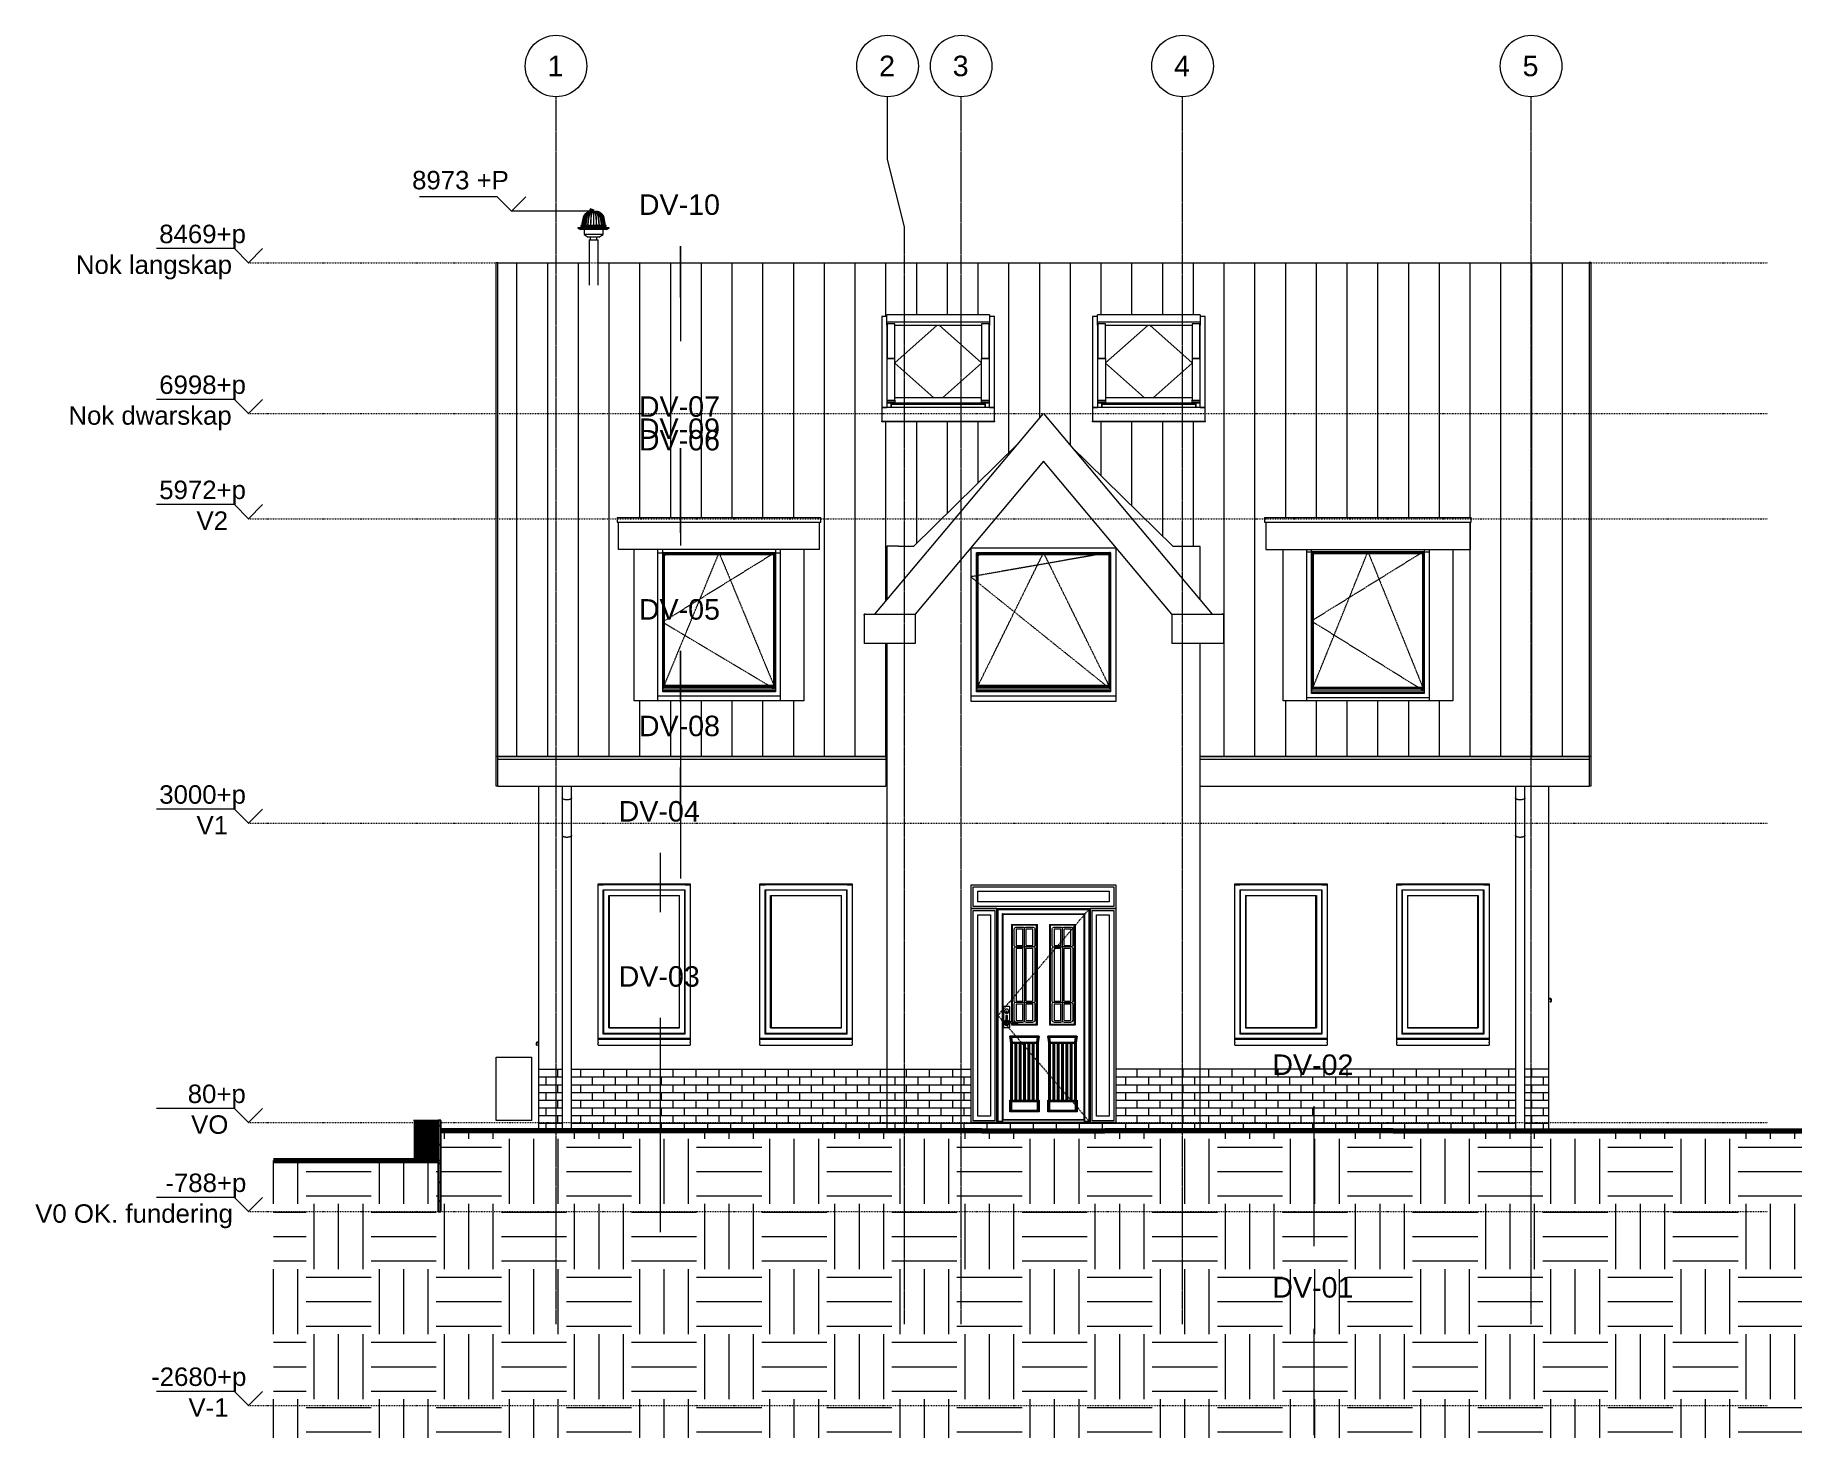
# Model space of a CAD drawing. Header units: millimetres. Extents: x -10099 to 7134, y -2994 to 10688.
import ezdxf

# ---------------------------------------------------------------- set-up
doc = ezdxf.new("R2010")
doc.units = ezdxf.units.MM
for name, pattern in [('Centre', [31.75, 6.35, -4.7625, 15.875, -4.7625]), ('Dash', [6.35, 3.175, -3.175]), ('Dash dot', [15.875, 6.35, -4.7625, 0, -4.7625]), ('grid', [24, 15, -3, 3, -3])]:
    doc.linetypes.add(name, pattern=pattern)
for name, color, linetype, lineweight in [('A-DOOR', 31, 'Continuous', 9), ('A-DOOR-FRAM', 31, 'Continuous', 9), ('A-FLOR-LEVL', 51, 'Continuous', 9), ('A-GENM', 13, 'Continuous', 9), ('A-GLAZ', 151, 'Continuous', 9), ('A-GLAZ-HDLN', 1, 'Dash', 18), ('A-ROOF', 132, 'Continuous', 9), ('A-ROOF-OTLN', 132, 'Continuous', 9), ('A-ROOF-PATT', 132, 'Continuous', 9), ('A-WALL', 113, 'Continuous', 9), ('A-WALL-PATT', 111, 'Continuous', 9), ('C-BLDG-PADS', 91, 'Continuous', 9), ('C-TOPO', 7, 'Continuous', 9), ('G-ANNO-DIMS', 111, 'Continuous', 9), ('G-ANNO-SYMB', 111, 'Continuous', 9), ('I-WALL', 2, 'Continuous', 9), ('P-SANR-FIXT', 6, 'Continuous', 9), ('S-COLS', 52, 'Continuous', 9), ('S-GRID', 1, 'Continuous', 9), ('S-GRID-IDEN', 1, 'Continuous', 9)]:
    doc.layers.add(name, color=color, linetype=linetype, lineweight=lineweight)
doc.styles.add('Arial', font='arial.ttf', dxfattribs={"height": 180})
doc.styles.add('Arial_1', font='arial.ttf', dxfattribs={"height": 200})
pattern_1 = [(0, (4613.74, 0), (0, 75), []), (90, (4613.74, 0), (-112.5, 75), [75, -75])]
pattern_2 = [(0, (1213.74, 0), (0, 75), []), (90, (1213.74, 0), (-112.5, 75), [75, -75])]
pattern_3 = [(0, (2067.44, 0), (635, 635), [635, -635]), (0, (2067.44, 238.1), (635, 635), [635, -635]), (0, (2067.44, 476.25), (635, 635), [635, -635]), (90, (2146.8, 555.6), (-635, 635), [635, -635]), (90, (2384.94, 555.6), (-635, 635), [635, -635]), (90, (2623.07, 555.6), (-635, 635), [635, -635])]

msp = doc.modelspace()

# ---------------------------------------------------------------- texts
at = {"layer": 'A-FLOR-LEVL', "char_height": 180, "attachment_point": 1, "style": 'Arial'}
for s, insert, width in [('8469+p', (-8890, 8840), 1018.14), ('Nok langskap', (-9703, 8540), 1795.78), ('6998+p', (-8890, 7369), 1018.14), ('Nok dwarskap', (-9776, 7069), 1883.97), ('5972+p', (-8890, 6343), 1018.14), ('V2', (-8526, 6043), 368.78), ('3000+p', (-8890, 3371), 1018.14), ('V1', (-8526, 3071), 368.78), ('80+p', (-8612, 451), 681.43), ('VO', (-8579, 151), 432.91), ('-788+p', (-8830, -417), 945.99), ('V0 OK. fundering', (-10100, -717), 2276.79), ('-2680+p', (-8969, -2309), 1114.35), ('V-1', (-8605, -2609), 464.98)]:
    msp.add_mtext(s, dxfattribs=dict(at, insert=insert, width=width))
at = {"layer": 'G-ANNO-DIMS', "insert": (-6423, 9365), "char_height": 180, "width": 1128.26, "attachment_point": 1, "line_spacing_factor": 0.941778, "style": 'Arial'}
msp.add_mtext('8973 +P', dxfattribs=at)
at = {"layer": 'G-ANNO-SYMB', "char_height": 200, "width": 978.06, "attachment_point": 1, "style": 'Arial_1'}
for s, insert in [('DV-10', (-4211, 9136)), ('DV-07', (-4211, 7166)), ('DV-09', (-4211, 6950)), ('DV-06', (-4211, 6838)), ('DV-05', (-4211, 5187)), ('DV-08', (-4211, 4050)), ('DV-04', (-4408, 3217)), ('DV-03', (-4408, 1606)), ('DV-02', (1969, 745)), ('DV-01', (1969, -1427))]:
    msp.add_mtext(s, dxfattribs=dict(at, insert=insert))
at = {"layer": 'S-GRID-IDEN', "char_height": 200, "width": 192.4, "attachment_point": 1, "style": 'Arial_1'}
for s, insert in [('1', (-5102, 10489)), ('2', (-1867, 10489)), ('3', (-1149, 10489)), ('4', (1011, 10489)), ('5', (4411, 10489))]:
    msp.add_mtext(s, dxfattribs=dict(at, insert=insert))

# ---------------------------------------------------------------- blocks, each defined once
blk = doc.blocks.new('KOZIJN_TYPE_E - KOZIJN_TYPE_D-2988663-Zuidgevel')
at = {"layer": 'A-GENM'}
for p, q in [((-918, 5639), (392, 5639)), ((-918, 4283), (-918, 5639)), ((392, 5639), (392, 4283)), ((-918, 4241), (-968, 4241)), ((392, 4308), (-918, 4308)), ((392, 4291), (-918, 4291)), ((392, 4283), (-918, 4283)), ((392, 4241), (-918, 4241)), ((442, 4241), (392, 4241))]:
    blk.add_line(p, q, dxfattribs=at)
at = {"layer": 'A-GLAZ'}
for p, q in [((-917, 4325), (-917, 5639)), ((392, 5639), (-917, 5639)), ((-909, 4334), (-909, 5630)), ((383, 5630), (-909, 5630)), ((-900, 5621), (374, 5621)), ((-900, 4343), (-900, 5621)), ((-892, 5614), (-900, 5621)), ((374, 5621), (367, 5614)), ((374, 5621), (374, 4343)), ((383, 4334), (383, 5630)), ((392, 4325), (392, 5639)), ((392, 4325), (-917, 4325)), ((383, 4334), (-909, 4334)), ((-892, 4350), (-900, 4343)), ((374, 4343), (-900, 4343)), ((374, 4343), (367, 4350)), ((392, 4308), (-918, 4308))]:
    blk.add_line(p, q, dxfattribs=at)
at = {"layer": 'A-GLAZ-HDLN'}
for p, q in [((392, 5644), (-973, 5405)), ((-918, 4308), (-263, 5639)), ((-263, 5639), (392, 4308)), ((-973, 5405), (392, 4308))]:
    blk.add_line(p, q, dxfattribs=at)
blk = doc.blocks.new('Doors_Door-sets_Swedoor_JELD-WEN_Exterior_Classic_Scott_Single_Outswing_2_0 - 888 x 2080 mm - M9 x M21-1435707-Zuidgevel')
at = {"layer": 'A-DOOR', "linetype": 'Centre'}
for q in [(181, 2160), (181, 95)]:
    blk.add_line((-707, 1125), q, dxfattribs=at)
at = {"layer": 'A-DOOR'}
for p, q in [((-707, 2160), (-707, 91)), ((181, 2160), (-707, 2160)), ((-707, 80), (-707, 2160)), ((-707, 2160), (181, 2160)), ((-663, 91), (-663, 2116)), ((-663, 2116), (137, 2116)), ((133, 2112), (-660, 2112)), ((-660, 2112), (-660, 111)), ((133, 111), (133, 2112)), ((137, 2116), (137, 91)), ((181, 91), (181, 2160)), ((181, 2160), (181, 80)), ((-571, 2009), (-574, 2012)), ((-574, 2012), (-574, 1062)), ((-574, 2012), (-323, 2012)), ((-571, 1062), (-571, 2009)), ((-571, 2009), (-325, 2009)), ((-568, 2006), (-568, 1062)), ((-328, 2006), (-568, 2006)), ((-330, 2005), (-567, 2005)), ((-567, 2005), (-567, 1062)), ((-549, 1814), (-549, 1963)), ((-530, 1963), (-530, 1814)), ((-525, 1987), (-467, 1987)), ((-467, 1968), (-525, 1968)), ((-463, 1814), (-463, 1963)), ((-448, 1814), (-448, 1963)), ((-434, 1963), (-434, 1814)), ((-429, 1987), (-371, 1987)), ((-371, 1968), (-429, 1968)), ((-367, 1814), (-367, 1963)), ((-347, 1963), (-347, 1814)), ((-330, 1040), (-330, 2005)), ((-328, 1039), (-328, 2006)), ((-323, 2012), (-325, 2009)), ((-325, 2009), (-325, 1036)), ((-323, 1033), (-323, 2012)), ((-201, 2009), (-204, 2012)), ((-204, 2012), (-204, 1033)), ((-204, 2012), (47, 2012)), ((-201, 1036), (-201, 2009)), ((-201, 2009), (45, 2009)), ((-198, 2006), (-198, 1039)), ((42, 2006), (-198, 2006)), ((40, 2005), (-197, 2005)), ((-197, 2005), (-197, 1040)), ((-179, 1814), (-179, 1963)), ((-160, 1963), (-160, 1814)), ((-155, 1987), (-97, 1987)), ((-97, 1968), (-155, 1968)), ((-93, 1814), (-93, 1963)), ((-78, 1814), (-78, 1963)), ((-64, 1963), (-64, 1814)), ((-59, 1987), (-1, 1987)), ((-1, 1968), (-59, 1968)), ((3, 1814), (3, 1963)), ((23, 1963), (23, 1814)), ((40, 1040), (40, 2005)), ((42, 1039), (42, 2006)), ((47, 2012), (45, 2009)), ((45, 2009), (45, 1036)), ((47, 1033), (47, 2012)), ((-549, 1270), (-549, 1775)), ((-530, 1775), (-530, 1270)), ((-525, 1809), (-467, 1809)), ((-525, 1794), (-467, 1794)), ((-467, 1780), (-525, 1780)), ((-463, 1270), (-463, 1775)), ((-448, 1775), (-448, 1270)), ((-434, 1775), (-434, 1270)), ((-429, 1809), (-371, 1809)), ((-371, 1794), (-429, 1794)), ((-371, 1780), (-429, 1780)), ((-367, 1270), (-367, 1775)), ((-347, 1775), (-347, 1270)), ((-179, 1270), (-179, 1775)), ((-160, 1775), (-160, 1270)), ((-155, 1809), (-97, 1809)), ((-155, 1794), (-97, 1794)), ((-97, 1780), (-155, 1780)), ((-93, 1270), (-93, 1775)), ((-78, 1775), (-78, 1270)), ((-64, 1775), (-64, 1270)), ((-59, 1809), (-1, 1809)), ((-1, 1794), (-59, 1794)), ((-1, 1780), (-59, 1780)), ((3, 1270), (3, 1775)), ((23, 1775), (23, 1270)), ((-652, 1209), (-652, 1013)), ((-597, 1214), (-647, 1214)), ((-592, 1063), (-592, 1209)), ((-549, 1082), (-549, 1231)), ((-530, 1231), (-530, 1082)), ((-525, 1265), (-467, 1265)), ((-467, 1251), (-525, 1251)), ((-467, 1236), (-525, 1236)), ((-463, 1082), (-463, 1231)), ((-448, 1082), (-448, 1231)), ((-434, 1231), (-434, 1082)), ((-429, 1265), (-371, 1265)), ((-429, 1251), (-371, 1251)), ((-371, 1236), (-429, 1236)), ((-367, 1082), (-367, 1231)), ((-347, 1231), (-347, 1082)), ((-179, 1082), (-179, 1231)), ((-160, 1231), (-160, 1082)), ((-155, 1265), (-97, 1265)), ((-97, 1251), (-155, 1251)), ((-97, 1236), (-155, 1236)), ((-93, 1082), (-93, 1231)), ((-78, 1082), (-78, 1231)), ((-64, 1231), (-64, 1082)), ((-59, 1265), (-1, 1265)), ((-59, 1251), (-1, 1251)), ((-1, 1236), (-59, 1236)), ((3, 1082), (3, 1231)), ((23, 1231), (23, 1082)), ((-630, 1123), (-630, 1090)), ((-616, 1124), (-629, 1124)), ((-629, 1089), (-616, 1089)), ((-625, 1155), (-625, 1158)), ((-624, 1154), (-625, 1155)), ((-625, 1155), (-624, 1154)), ((-625, 1155), (-624, 1154)), ((-625, 1155), (-624, 1154)), ((-624, 1159), (-624, 1162)), ((-624, 1162), (-623, 1162)), ((-624, 1159), (-624, 1159)), ((-624, 1159), (-624, 1159)), ((-623, 1158), (-624, 1158)), ((-624, 1158), (-623, 1157)), ((-623, 1157), (-624, 1158)), ((-624, 1158), (-623, 1158)), ((-623, 1157), (-624, 1158)), ((-624, 1158), (-623, 1158)), ((-624, 1158), (-623, 1158)), ((-623, 1157), (-624, 1158)), ((-623, 1157), (-624, 1156)), ((-624, 1156), (-623, 1157)), ((-624, 1156), (-623, 1157)), ((-624, 1156), (-623, 1157)), ((-624, 1155), (-622, 1155)), ((-622, 1155), (-624, 1155)), ((-622, 1155), (-624, 1155)), ((-622, 1155), (-624, 1155)), ((-623, 1162), (-623, 1159)), ((-623, 1159), (-623, 1162)), ((-623, 1158), (-623, 1162)), ((-623, 1159), (-623, 1158)), ((-623, 1158), (-623, 1159)), ((-622, 1155), (-622, 1154)), ((-622, 1154), (-622, 1155)), ((-622, 1154), (-622, 1155)), ((-621, 1049), (-622, 1049)), ((-615, 1090), (-615, 1123)), ((-612, 1063), (-612, 1049)), ((-612, 1049), (-612, 1063)), ((-592, 1013), (-592, 1051)), ((-574, 1052), (-574, 1033)), ((-571, 1036), (-574, 1033)), ((-571, 1036), (-571, 1051)), ((-325, 1036), (-571, 1036)), ((-568, 1051), (-568, 1039)), ((-568, 1039), (-328, 1039)), ((-567, 1051), (-567, 1040)), ((-567, 1040), (-330, 1040)), ((-555, 1050), (-555, 1060)), ((-525, 1077), (-467, 1077)), ((-467, 1058), (-525, 1058)), ((-524, 1045), (-524, 1055)), ((-516, 1050), (-516, 1050)), ((-516, 1050), (-516, 1050)), ((-429, 1077), (-371, 1077)), ((-371, 1058), (-429, 1058)), ((-325, 1036), (-323, 1033)), ((-201, 1036), (-204, 1033)), ((45, 1036), (-201, 1036)), ((-198, 1039), (42, 1039)), ((-197, 1040), (40, 1040)), ((-155, 1077), (-97, 1077)), ((-97, 1058), (-155, 1058)), ((-59, 1077), (-1, 1077)), ((-1, 1058), (-59, 1058)), ((45, 1036), (47, 1033)), ((-647, 1008), (-597, 1008)), ((-582, 858), (-591, 925)), ((-591, 925), (-305, 925)), ((-589, 923), (-591, 925)), ((-589, 923), (-307, 923)), ((-581, 858), (-589, 923)), ((-588, 922), (-308, 922)), ((-588, 922), (-587, 922)), ((-579, 858), (-588, 922)), ((-309, 922), (-587, 922)), ((-587, 922), (-579, 858)), ((-579, 914), (-317, 914)), ((-579, 914), (-578, 914)), ((-572, 862), (-579, 914)), ((-318, 914), (-578, 914)), ((-578, 914), (-571, 862)), ((-319, 912), (-577, 912)), ((-577, 912), (-575, 911)), ((-577, 912), (-570, 863)), ((-321, 911), (-575, 911)), ((-575, 911), (-569, 865)), ((-574, 1033), (-323, 1033)), ((-324, 862), (-572, 862)), ((-571, 862), (-572, 862)), ((-571, 862), (-325, 862)), ((-570, 863), (-569, 865)), ((-570, 863), (-326, 863)), ((-569, 865), (-327, 865)), ((-327, 865), (-321, 911)), ((-326, 863), (-327, 865)), ((-326, 863), (-319, 912)), ((-325, 862), (-318, 914)), ((-325, 862), (-324, 862)), ((-317, 914), (-324, 862)), ((-321, 911), (-319, 912)), ((-318, 914), (-317, 914)), ((-317, 858), (-309, 922)), ((-308, 922), (-317, 858)), ((-307, 923), (-316, 858)), ((-305, 925), (-314, 858)), ((-308, 922), (-309, 922)), ((-307, 923), (-305, 925)), ((-212, 858), (-221, 925)), ((-221, 925), (65, 925)), ((-219, 923), (-221, 925)), ((-219, 923), (63, 923)), ((-211, 858), (-219, 923)), ((-218, 922), (62, 922)), ((-218, 922), (-217, 922)), ((-209, 858), (-218, 922)), ((61, 922), (-217, 922)), ((-217, 922), (-209, 858)), ((-209, 914), (53, 914)), ((-209, 914), (-208, 914)), ((-202, 862), (-209, 914)), ((52, 914), (-208, 914)), ((-208, 914), (-201, 862)), ((51, 912), (-207, 912)), ((-207, 912), (-205, 911)), ((-207, 912), (-200, 863)), ((49, 911), (-205, 911)), ((-205, 911), (-199, 865)), ((-204, 1033), (47, 1033)), ((46, 862), (-202, 862)), ((-201, 862), (-202, 862)), ((-201, 862), (45, 862)), ((-200, 863), (-199, 865)), ((-200, 863), (44, 863)), ((-199, 865), (43, 865)), ((43, 865), (49, 911)), ((44, 863), (43, 865)), ((44, 863), (51, 912)), ((45, 862), (52, 914)), ((45, 862), (46, 862)), ((53, 914), (46, 862)), ((49, 911), (51, 912)), ((52, 914), (53, 914)), ((53, 858), (61, 922)), ((62, 922), (53, 858)), ((63, 923), (54, 858)), ((65, 925), (56, 858)), ((62, 922), (61, 922)), ((63, 923), (65, 925)), ((-582, 298), (-582, 858)), ((-581, 858), (-582, 858)), ((-581, 296), (-581, 858)), ((-579, 295), (-579, 858)), ((-579, 858), (-579, 295)), ((-579, 858), (-579, 858)), ((-571, 854), (-571, 295)), ((-536, 854), (-571, 854)), ((-571, 854), (-571, 854)), ((-571, 295), (-571, 854)), ((-571, 854), (-536, 854)), ((-538, 852), (-570, 852)), ((-570, 852), (-568, 851)), ((-570, 852), (-570, 296)), ((-568, 851), (-568, 298)), ((-539, 851), (-568, 851)), ((-539, 851), (-538, 852)), ((-539, 298), (-539, 851)), ((-538, 296), (-538, 852)), ((-536, 295), (-536, 854)), ((-536, 854), (-536, 295)), ((-536, 854), (-536, 854)), ((-528, 854), (-528, 295)), ((-494, 854), (-528, 854)), ((-528, 295), (-528, 854)), ((-528, 854), (-528, 854)), ((-528, 854), (-494, 854)), ((-527, 852), (-525, 851)), ((-496, 852), (-527, 852)), ((-527, 852), (-527, 296)), ((-525, 851), (-525, 298)), ((-497, 851), (-525, 851)), ((-497, 851), (-496, 852)), ((-497, 298), (-497, 851)), ((-496, 296), (-496, 852)), ((-494, 295), (-494, 854)), ((-494, 854), (-494, 295)), ((-494, 854), (-494, 854)), ((-486, 854), (-486, 295)), ((-452, 854), (-486, 854)), ((-486, 295), (-486, 854)), ((-486, 854), (-486, 854)), ((-486, 854), (-452, 854)), ((-483, 851), (-485, 852)), ((-454, 852), (-485, 852)), ((-485, 852), (-485, 296)), ((-483, 851), (-483, 298)), ((-455, 851), (-483, 851)), ((-454, 852), (-455, 851)), ((-455, 298), (-455, 851)), ((-454, 296), (-454, 852)), ((-452, 295), (-452, 854)), ((-452, 854), (-452, 295)), ((-452, 854), (-452, 854)), ((-444, 854), (-444, 295)), ((-410, 854), (-444, 854)), ((-444, 295), (-444, 854)), ((-444, 854), (-444, 854)), ((-444, 854), (-410, 854)), ((-443, 852), (-441, 851)), ((-412, 852), (-443, 852)), ((-443, 852), (-443, 296)), ((-441, 851), (-441, 298)), ((-413, 851), (-441, 851)), ((-413, 851), (-412, 852)), ((-413, 298), (-413, 851)), ((-412, 296), (-412, 852)), ((-410, 295), (-410, 854)), ((-410, 854), (-410, 295)), ((-410, 854), (-410, 854)), ((-402, 854), (-402, 295)), ((-368, 854), (-402, 854)), ((-402, 295), (-402, 854)), ((-402, 854), (-402, 854)), ((-402, 854), (-368, 854)), ((-401, 852), (-399, 851)), ((-370, 852), (-401, 852)), ((-401, 852), (-401, 296)), ((-399, 851), (-399, 298)), ((-371, 851), (-399, 851)), ((-371, 851), (-370, 852)), ((-371, 298), (-371, 851)), ((-370, 296), (-370, 852)), ((-368, 295), (-368, 854)), ((-368, 854), (-368, 295)), ((-368, 854), (-368, 854)), ((-325, 854), (-360, 854)), ((-360, 854), (-360, 295)), ((-360, 295), (-360, 854)), ((-360, 854), (-325, 854)), ((-360, 854), (-360, 854)), ((-327, 852), (-359, 852)), ((-359, 852), (-357, 851)), ((-359, 852), (-359, 296)), ((-328, 851), (-357, 851)), ((-357, 851), (-357, 298)), ((-328, 851), (-327, 852)), ((-328, 298), (-328, 851)), ((-327, 296), (-327, 852)), ((-325, 295), (-325, 854)), ((-325, 854), (-325, 295)), ((-325, 854), (-325, 854)), ((-317, 295), (-317, 858)), ((-317, 858), (-317, 295)), ((-317, 858), (-317, 858)), ((-316, 858), (-314, 858)), ((-316, 858), (-316, 296)), ((-314, 858), (-314, 298)), ((-212, 298), (-212, 858)), ((-211, 858), (-212, 858)), ((-211, 296), (-211, 858)), ((-209, 295), (-209, 858)), ((-209, 858), (-209, 295)), ((-209, 858), (-209, 858)), ((-166, 854), (-201, 854)), ((-201, 854), (-201, 295)), ((-201, 854), (-201, 854)), ((-201, 295), (-201, 854)), ((-201, 854), (-166, 854)), ((-168, 852), (-200, 852)), ((-200, 852), (-198, 851)), ((-200, 852), (-200, 296)), ((-169, 851), (-198, 851)), ((-198, 851), (-198, 298)), ((-169, 851), (-168, 852)), ((-169, 298), (-169, 851)), ((-168, 296), (-168, 852)), ((-166, 295), (-166, 854)), ((-166, 854), (-166, 295)), ((-166, 854), (-166, 854)), ((-124, 854), (-158, 854)), ((-158, 295), (-158, 854)), ((-158, 854), (-158, 295)), ((-158, 854), (-158, 854)), ((-158, 854), (-124, 854)), ((-126, 852), (-157, 852)), ((-157, 852), (-155, 851)), ((-157, 852), (-157, 296)), ((-155, 851), (-155, 298)), ((-127, 851), (-155, 851)), ((-127, 851), (-126, 852)), ((-127, 298), (-127, 851)), ((-126, 296), (-126, 852)), ((-124, 295), (-124, 854)), ((-124, 854), (-124, 295)), ((-124, 854), (-124, 854)), ((-116, 854), (-116, 295)), ((-82, 854), (-116, 854)), ((-116, 295), (-116, 854)), ((-116, 854), (-116, 854)), ((-116, 854), (-82, 854)), ((-113, 851), (-115, 852)), ((-84, 852), (-115, 852)), ((-115, 852), (-115, 296)), ((-113, 851), (-113, 298)), ((-85, 851), (-113, 851)), ((-84, 852), (-85, 851)), ((-85, 298), (-85, 851)), ((-84, 296), (-84, 852)), ((-82, 295), (-82, 854)), ((-82, 854), (-82, 295)), ((-82, 854), (-82, 854)), ((-74, 854), (-74, 295)), ((-40, 854), (-74, 854)), ((-74, 295), (-74, 854)), ((-74, 854), (-74, 854)), ((-74, 854), (-40, 854)), ((-73, 852), (-71, 851)), ((-42, 852), (-73, 852)), ((-73, 852), (-73, 296)), ((-71, 851), (-71, 298)), ((-43, 851), (-71, 851)), ((-43, 851), (-42, 852)), ((-43, 298), (-43, 851)), ((-42, 296), (-42, 852)), ((-40, 295), (-40, 854)), ((-40, 854), (-40, 295)), ((-40, 854), (-40, 854)), ((-32, 854), (-32, 295)), ((2, 854), (-32, 854)), ((-32, 295), (-32, 854)), ((-32, 854), (-32, 854)), ((-32, 854), (2, 854)), ((-31, 852), (-29, 851)), ((-31, 852), (-31, 296)), ((0, 852), (-30, 852)), ((-29, 851), (-29, 298)), ((-1, 851), (-29, 851)), ((-1, 851), (0, 852)), ((-1, 298), (-1, 851)), ((0, 296), (0, 852)), ((2, 295), (2, 854)), ((2, 854), (2, 295)), ((2, 854), (2, 854)), ((45, 854), (10, 854)), ((10, 854), (10, 295)), ((10, 295), (10, 854)), ((10, 854), (45, 854)), ((10, 854), (10, 854)), ((43, 852), (11, 852)), ((11, 852), (13, 851)), ((11, 852), (11, 296)), ((42, 851), (13, 851)), ((13, 851), (13, 298)), ((42, 851), (43, 852)), ((42, 298), (42, 851)), ((43, 296), (43, 852)), ((45, 295), (45, 854)), ((45, 854), (45, 295)), ((45, 854), (45, 854)), ((53, 295), (53, 858)), ((53, 858), (53, 295)), ((53, 858), (53, 858)), ((54, 858), (56, 858)), ((54, 858), (54, 296)), ((56, 858), (56, 298)), ((-590, 186), (-590, 298)), ((-590, 298), (-582, 298)), ((-589, 296), (-590, 298)), ((-589, 187), (-590, 186)), ((-306, 186), (-590, 186)), ((-589, 187), (-589, 296)), ((-589, 296), (-581, 296)), ((-308, 187), (-589, 187)), ((-587, 189), (-587, 295)), ((-587, 295), (-579, 295)), ((-587, 295), (-587, 295)), ((-587, 295), (-579, 295)), ((-587, 295), (-587, 189)), ((-309, 189), (-587, 189)), ((-587, 189), (-309, 189)), ((-587, 189), (-587, 189)), ((-581, 296), (-582, 298)), ((-579, 295), (-579, 295)), ((-579, 197), (-579, 287)), ((-579, 287), (-317, 287)), ((-579, 287), (-579, 287)), ((-317, 287), (-579, 287)), ((-579, 287), (-579, 197)), ((-317, 197), (-579, 197)), ((-579, 197), (-317, 197)), ((-579, 197), (-579, 197)), ((-578, 285), (-576, 284)), ((-578, 285), (-578, 198)), ((-319, 285), (-578, 285)), ((-578, 198), (-576, 200)), ((-578, 198), (-319, 198)), ((-320, 284), (-576, 284)), ((-576, 284), (-576, 200)), ((-576, 200), (-320, 200)), ((-571, 295), (-536, 295)), ((-571, 295), (-571, 295)), ((-571, 295), (-536, 295)), ((-568, 298), (-570, 296)), ((-570, 296), (-538, 296)), ((-568, 298), (-539, 298)), ((-538, 296), (-539, 298)), ((-536, 295), (-536, 295)), ((-528, 295), (-494, 295)), ((-528, 295), (-528, 295)), ((-528, 295), (-494, 295)), ((-525, 298), (-527, 296)), ((-527, 296), (-496, 296)), ((-525, 298), (-497, 298)), ((-496, 296), (-497, 298)), ((-494, 295), (-494, 295)), ((-486, 295), (-452, 295)), ((-486, 295), (-486, 295)), ((-486, 295), (-452, 295)), ((-483, 298), (-485, 296)), ((-485, 296), (-454, 296)), ((-483, 298), (-455, 298)), ((-454, 296), (-455, 298)), ((-452, 295), (-452, 295)), ((-444, 295), (-410, 295)), ((-444, 295), (-444, 295)), ((-444, 295), (-410, 295)), ((-441, 298), (-443, 296)), ((-443, 296), (-412, 296)), ((-441, 298), (-413, 298)), ((-412, 296), (-413, 298)), ((-410, 295), (-410, 295)), ((-402, 295), (-368, 295)), ((-402, 295), (-402, 295)), ((-402, 295), (-368, 295)), ((-399, 298), (-401, 296)), ((-401, 296), (-370, 296)), ((-399, 298), (-371, 298)), ((-370, 296), (-371, 298)), ((-368, 295), (-368, 295)), ((-360, 295), (-325, 295)), ((-360, 295), (-360, 295)), ((-360, 295), (-325, 295)), ((-357, 298), (-359, 296)), ((-359, 296), (-327, 296)), ((-357, 298), (-328, 298)), ((-327, 296), (-328, 298)), ((-325, 295), (-325, 295)), ((-319, 285), (-320, 284)), ((-320, 200), (-320, 284)), ((-320, 200), (-319, 198)), ((-319, 198), (-319, 285)), ((-317, 295), (-309, 295)), ((-317, 295), (-317, 295)), ((-317, 295), (-309, 295)), ((-317, 287), (-317, 197)), ((-317, 287), (-317, 287)), ((-317, 197), (-317, 287)), ((-317, 197), (-317, 197)), ((-314, 298), (-316, 296)), ((-316, 296), (-308, 296)), ((-314, 298), (-306, 298)), ((-309, 295), (-309, 189)), ((-309, 295), (-309, 295)), ((-309, 295), (-309, 189)), ((-309, 189), (-309, 189)), ((-306, 298), (-308, 296)), ((-308, 296), (-308, 187)), ((-308, 187), (-306, 186)), ((-306, 298), (-306, 186)), ((-220, 186), (-220, 298)), ((-220, 298), (-212, 298)), ((-219, 296), (-220, 298)), ((-219, 187), (-220, 186)), ((64, 186), (-220, 186)), ((-219, 187), (-219, 296)), ((-219, 296), (-211, 296)), ((62, 187), (-219, 187)), ((-217, 189), (-217, 295)), ((-217, 295), (-209, 295)), ((-217, 295), (-217, 295)), ((-217, 295), (-209, 295)), ((-217, 295), (-217, 189)), ((61, 189), (-217, 189)), ((-217, 189), (61, 189)), ((-217, 189), (-217, 189)), ((-211, 296), (-212, 298)), ((-209, 295), (-209, 295)), ((-209, 197), (-209, 287)), ((-209, 287), (53, 287)), ((-209, 287), (-209, 287)), ((53, 287), (-209, 287)), ((-209, 287), (-209, 197)), ((53, 197), (-209, 197)), ((-209, 197), (53, 197)), ((-209, 197), (-209, 197)), ((-208, 285), (-206, 284)), ((-208, 285), (-208, 198)), ((51, 285), (-208, 285)), ((-208, 198), (-206, 200)), ((-208, 198), (51, 198)), ((50, 284), (-206, 284)), ((-206, 284), (-206, 200)), ((-206, 200), (50, 200)), ((-201, 295), (-166, 295)), ((-201, 295), (-201, 295)), ((-201, 295), (-166, 295)), ((-198, 298), (-200, 296)), ((-200, 296), (-168, 296)), ((-198, 298), (-169, 298)), ((-168, 296), (-169, 298)), ((-166, 295), (-166, 295)), ((-158, 295), (-124, 295)), ((-158, 295), (-158, 295)), ((-158, 295), (-124, 295)), ((-155, 298), (-157, 296)), ((-157, 296), (-126, 296)), ((-155, 298), (-127, 298)), ((-126, 296), (-127, 298)), ((-124, 295), (-124, 295)), ((-116, 295), (-82, 295)), ((-116, 295), (-116, 295)), ((-116, 295), (-82, 295)), ((-113, 298), (-115, 296)), ((-115, 296), (-84, 296)), ((-113, 298), (-85, 298)), ((-84, 296), (-85, 298)), ((-82, 295), (-82, 295)), ((-74, 295), (-40, 295)), ((-74, 295), (-74, 295)), ((-74, 295), (-40, 295)), ((-71, 298), (-73, 296)), ((-73, 296), (-42, 296)), ((-71, 298), (-43, 298)), ((-42, 296), (-43, 298)), ((-40, 295), (-40, 295)), ((-32, 295), (2, 295)), ((-32, 295), (-32, 295)), ((-32, 295), (2, 295)), ((-29, 298), (-31, 296)), ((-30, 296), (0, 296)), ((-29, 298), (-1, 298)), ((0, 296), (-1, 298)), ((2, 295), (2, 295)), ((10, 295), (45, 295)), ((10, 295), (10, 295)), ((10, 295), (45, 295)), ((13, 298), (11, 296)), ((11, 296), (43, 296)), ((13, 298), (42, 298)), ((43, 296), (42, 298)), ((45, 295), (45, 295)), ((51, 285), (50, 284)), ((50, 200), (50, 284)), ((50, 200), (51, 198)), ((51, 198), (51, 285)), ((53, 295), (61, 295)), ((53, 295), (53, 295)), ((53, 295), (61, 295)), ((53, 287), (53, 197)), ((53, 287), (53, 287)), ((53, 197), (53, 287)), ((53, 197), (53, 197)), ((56, 298), (54, 296)), ((54, 296), (62, 296)), ((56, 298), (64, 298)), ((61, 295), (61, 189)), ((61, 295), (61, 295)), ((61, 295), (61, 189)), ((61, 189), (61, 189)), ((64, 298), (62, 296)), ((62, 296), (62, 187)), ((62, 187), (64, 186)), ((64, 298), (64, 186)), ((-665, 91), (-705, 91)), ((-705, 91), (-705, 91)), ((-665, 91), (-664, 91)), ((-660, 111), (133, 111)), ((139, 91), (179, 91)), ((139, 91), (139, 91)), ((179, 91), (180, 91))]:
    blk.add_line(p, q, dxfattribs=at)
at = {"layer": 'A-DOOR', "flags": 128}
for points in [[(-549, 1963), (-548, 1970), (-544, 1977), (-539, 1982), (-532, 1986), (-525, 1987)], [(-467, 1987), (-460, 1986), (-453, 1982), (-448, 1977)], [(-448, 1977), (-443, 1982), (-436, 1986), (-429, 1987)], [(-371, 1987), (-364, 1986), (-357, 1982), (-352, 1977), (-348, 1970), (-347, 1963)], [(-179, 1963), (-178, 1970), (-174, 1977), (-169, 1982), (-162, 1986), (-155, 1987)], [(-97, 1987), (-90, 1986), (-83, 1982), (-78, 1977)], [(-78, 1977), (-73, 1982), (-66, 1986), (-59, 1987)], [(-1, 1987), (6, 1986), (13, 1982), (18, 1977), (22, 1970), (23, 1963)], [(-539, 1794), (-545, 1800), (-548, 1806), (-549, 1814)], [(-549, 1775), (-548, 1782), (-545, 1789), (-539, 1794)], [(-347, 1814), (-348, 1806), (-352, 1800), (-357, 1794)], [(-357, 1794), (-352, 1789), (-348, 1782), (-347, 1775)], [(-169, 1794), (-175, 1800), (-178, 1806), (-179, 1814)], [(-179, 1775), (-178, 1782), (-175, 1789), (-169, 1794)], [(23, 1814), (22, 1806), (18, 1800), (13, 1794)], [(13, 1794), (18, 1789), (22, 1782), (23, 1775)], [(-539, 1251), (-545, 1256), (-548, 1263), (-549, 1270)], [(-549, 1231), (-548, 1239), (-545, 1245), (-539, 1251)], [(-347, 1270), (-348, 1263), (-352, 1256), (-357, 1251)], [(-357, 1251), (-352, 1245), (-348, 1239), (-347, 1231)], [(-169, 1251), (-175, 1256), (-178, 1263), (-179, 1270)], [(-179, 1231), (-178, 1239), (-175, 1245), (-169, 1251)], [(23, 1270), (22, 1263), (18, 1256), (13, 1251)], [(13, 1251), (18, 1245), (22, 1239), (23, 1231)], [(-622, 1049), (-624, 1049), (-626, 1050), (-627, 1051), (-629, 1052), (-629, 1054), (-630, 1056), (-629, 1058), (-629, 1060), (-627, 1061), (-626, 1062), (-624, 1063), (-622, 1063)], [(-525, 1058), (-532, 1059), (-539, 1063), (-544, 1068), (-548, 1075), (-549, 1082)], [(-448, 1068), (-453, 1063), (-460, 1059), (-467, 1058)], [(-429, 1058), (-436, 1059), (-443, 1063), (-448, 1068)], [(-347, 1082), (-348, 1075), (-352, 1068), (-357, 1063), (-364, 1059), (-371, 1058)], [(-155, 1058), (-162, 1059), (-169, 1063), (-174, 1068), (-178, 1075), (-179, 1082)], [(-78, 1068), (-83, 1063), (-90, 1059), (-97, 1058)], [(-59, 1058), (-66, 1059), (-73, 1063), (-78, 1068)], [(23, 1082), (22, 1075), (18, 1068), (13, 1063), (6, 1059), (-1, 1058)]]:
    blk.add_lwpolyline(points, dxfattribs=at)
at = {"layer": 'A-DOOR'}
for centre, radius, start, end in [((-525, 1963), 4.8, 90, 180), ((-467, 1963), 4.8, 0, 90), ((-429, 1963), 4.8, 90, 180), ((-371, 1963), 4.8, 0, 90), ((-155, 1963), 4.8, 90, 180), ((-97, 1963), 4.8, 360, 90), ((-59, 1963), 4.8, 90, 180), ((-1, 1963), 4.8, 360, 90), ((-525, 1814), 4.8, 180, 270), ((-525, 1775), 4.8, 90, 180), ((-467, 1814), 4.8, 270, 360), ((-467, 1775), 4.8, 0, 90), ((-467, 1814), 24.2, 307.0044, 322.9956), ((-467, 1775), 24.2, 37.0044, 52.9956), ((-429, 1814), 24.2, 217.0044, 232.9956), ((-429, 1775), 24.2, 127.0044, 142.9956), ((-429, 1814), 4.8, 180, 270), ((-429, 1775), 4.8, 90, 180), ((-371, 1814), 4.8, 270, 0), ((-371, 1775), 4.8, 0, 90), ((-155, 1814), 4.8, 180, 270), ((-155, 1775), 4.8, 90, 180), ((-97, 1814), 4.8, 270, 360), ((-97, 1775), 4.8, 360, 90), ((-97, 1814), 24.2, 307.0044, 322.9956), ((-97, 1775), 24.2, 37.0044, 52.9956), ((-59, 1814), 24.2, 217.0044, 232.9956), ((-59, 1775), 24.2, 127.0044, 142.9956), ((-59, 1814), 4.8, 180, 270), ((-59, 1775), 4.8, 90, 180), ((-1, 1814), 4.8, 270, 360), ((-1, 1775), 4.8, 360, 90), ((-647, 1209), 5, 90, 180), ((-647, 1209), 5, 90, 165), ((-597, 1209), 5, 0, 90), ((-597, 1209), 5, 15, 90), ((-525, 1270), 4.8, 180, 270), ((-525, 1231), 4.8, 90, 180), ((-467, 1270), 4.8, 270, 0), ((-467, 1231), 4.8, 0, 90), ((-467, 1270), 24.2, 307.0044, 322.9956), ((-467, 1231), 24.2, 37.0044, 52.9956), ((-429, 1270), 24.2, 217.0044, 232.9956), ((-429, 1231), 24.2, 127.0044, 142.9956), ((-429, 1270), 4.8, 180, 270), ((-429, 1231), 4.8, 90, 180), ((-371, 1270), 4.8, 270, 360), ((-371, 1231), 4.8, 360, 90), ((-155, 1270), 4.8, 180, 270), ((-155, 1231), 4.8, 90, 180), ((-97, 1270), 4.8, 270, 360), ((-97, 1231), 4.8, 360, 90), ((-97, 1270), 24.2, 307.0044, 322.9956), ((-97, 1231), 24.2, 37.0044, 52.9956), ((-59, 1270), 24.2, 217.0044, 232.9956), ((-59, 1231), 24.2, 127.0044, 142.9956), ((-59, 1270), 4.8, 180, 270), ((-59, 1231), 4.8, 90, 180), ((-1, 1270), 4.8, 270, 360), ((-1, 1231), 4.8, 360, 90), ((-622, 1056), 26, 90, 270), ((-622, 1056), 24.4, 90, 198), ((-622, 1056), 22.5, 190.3846, 198), ((-622, 1056), 21.5, 90, 270), ((-622, 1056), 22.5, 198.1, 205.5645), ((-622, 1167), 21, 0, 180), ((-622, 1167), 20.5, 136.5118, 180), ((-622, 1167), 21, 180, 0), ((-622, 1167), 20.5, 180, 223.4882), ((-622, 1056), 22.5, 151.0061, 157.928), ((-622, 1167), 20, 0, 180), ((-622, 1167), 20, 165.0064, 180), ((-622, 1167), 20, 180, 0), ((-622, 1167), 20, 180, 194.9936), ((-622, 1167), 20, 195.0148, 214.8017), ((-622, 1056), 24.4, 216.5631, 270), ((-622, 1056), 22.5, 133.0556, 143.6059), ((-622, 1056), 19.1, 196.6316, 216.6614), ((-622, 1056), 20, 198.1197, 204.8388), ((-635, 1049), 4.29, 93.2356, 180), ((-635, 1049), 4.29, 150, 180), ((-635, 1049), 4.29, 180, 327.1721), ((-635, 1049), 4.29, 180, 210), ((-622, 1167), 20, 124.9708, 140.1277), ((-622, 1167), 20, 219.8723, 235.0292), ((-635, 1049), 4.29, 225, 240), ((-622, 1056), 22.5, 228.8536, 239.1376), ((-622, 1167), 20.5, 101.25, 131.6162), ((-622, 1167), 20.5, 228.3838, 258.9863), ((-635, 1049), 4.29, 300, 330), ((-622, 1056), 10, 132.3209, 158.3866), ((-622, 1056), 10, 196.1712, 210), ((-635, 1049), 4.29, 15, 45), ((-635, 1049), 4.29, 345, 0), ((-623, 1159), 6.98, 0, 180), ((-623, 1159), 6.98, 180, 0), ((-629, 1123), 1, 90, 180), ((-629, 1090), 1, 180, 270), ((-622, 1056), 7.13, 120.6666, 175.8507), ((-622, 1056), 7.53, 150.4581, 165.229), ((-622, 1056), 7.53, 150, 165), ((-622, 1056), 7.53, 194.771, 209.5419), ((-622, 1056), 7.53, 195, 210), ((-622, 1159), 6.67, 0, 180), ((-622, 1159), 6.67, 0, 180), ((-622, 1159), 6.1, 0, 180), ((-622, 1159), 6.1, 180, 0), ((-622, 1159), 6.67, 180, 0), ((-622, 1159), 6.67, 180, 0), ((-622, 1056), 7.13, 192.8475, 210), ((-622, 1056), 22.5, 253.2507, 265.4557), ((-622, 1056), 7.13, 230.3555, 270), ((-622, 1056), 22.5, 93.5464, 99.5417), ((-622, 1056), 7.53, 106.1452, 119.9582), ((-622, 1056), 7.53, 105, 120), ((-622, 1056), 7.53, 239.0839, 264.3859), ((-622, 1056), 7.53, 240, 264.1061), ((-624, 1158), 1.03, 69.5261, 180), ((-624, 1158), 1.03, 69.5261, 166.1908), ((-624, 1158), 1.03, 69.5261, 166.1908), ((-624, 1158), 1.03, 124.7631, 152.3815), ((-622, 1056), 10, 90, 104.503), ((-622, 1056), 7.13, 90, 112.6784), ((-623, 1159), 6.98, 60, 105), ((-624, 1158), 1.03, 69.5261, 97.1446), ((-622, 1156), 1.7, 185.3579, 212.6421), ((-622, 1156), 1.7, 185.3579, 212.6421), ((-622, 1156), 1.7, 185.3579, 212.6421), ((-622, 1156), 1.7, 185.3579, 212.6421), ((-622, 1159), 5.81, 255.3079, 270.6921), ((-622, 1155), 2.24, 198.4242, 219.5758), ((-622, 1155), 2.24, 198.4242, 219.5758), ((-622, 1159), 5.81, 255.3079, 270.6921), ((-622, 1155), 2.24, 198.4242, 219.5758), ((-622, 1159), 5.81, 255.3079, 270.6921), ((-622, 1159), 5.81, 255.3079, 270.6921), ((-622, 1155), 2.24, 198.4242, 219.5758), ((-622, 1056), 10, 261.5719, 270), ((-623, 1158), 0.652, 288.4252, 5.5748), ((-623, 1158), 0.652, 288.4252, 327), ((-623, 1158), 0.652, 288.4252, 327), ((-623, 1158), 0.652, 288.4252, 327), ((-622, 1056), 26, 18, 90), ((-622, 1056), 24.4, 36.5631, 90), ((-622, 1056), 21.5, 19.5437, 90), ((-622, 1056), 10, 81.5719, 90), ((-622, 1056), 7.53, 68.7208, 91.3742), ((-622, 1056), 7.53, 75, 90), ((-622, 1056), 26, 270, 347.6524), ((-622, 1056), 24.4, 270, 346.3657), ((-622, 1056), 7.13, 270, 282.0878), ((-622, 1056), 21.5, 270, 342), ((-622, 1056), 7.53, 268.6258, 281.6793), ((-622, 1056), 7.53, 270, 285), ((-622, 1056), 10, 270, 284.503), ((-622, 1056), 22.5, 73.2507, 85.4557), ((-622, 1167), 20.5, 281.0137, 311.6162), ((-622, 1167), 20.5, 48.3838, 78.75), ((-616, 1123), 1, 0, 90), ((-616, 1090), 1, 270, 0), ((-610, 1063), 4.23, 126.8696, 165), ((-610, 1063), 4.23, 0, 150.329), ((-610, 1063), 4.23, 105, 120), ((-622, 1167), 20, 39.8723, 55.0292), ((-622, 1167), 20, 304.9708, 320.1277), ((-622, 1056), 22.5, 48.8536, 59.1376), ((-610, 1063), 4.23, 45, 75), ((-622, 1167), 20.5, 0, 43.4882), ((-622, 1167), 20.5, 316.5118, 0), ((-622, 1056), 19.1, 23.714, 40.1472), ((-622, 1056), 22.5, 313.0556, 323.6059), ((-622, 1167), 20, 15.0148, 34.8017), ((-610, 1063), 4.23, 0, 30), ((-622, 1056), 20, 21.2706, 25.749), ((-622, 1167), 20, 0, 14.9936), ((-622, 1167), 20, 345.0064, 0), ((-622, 1056), 22.5, 328.1607, 337.928), ((-622, 1056), 22.5, 18.4303, 25.5645), ((-525, 1082), 4.8, 180, 270), ((-467, 1082), 4.8, 270, 360), ((-429, 1082), 4.8, 180, 270), ((-371, 1082), 4.8, 270, 360), ((-155, 1082), 4.8, 180, 270), ((-97, 1082), 4.8, 270, 360), ((-59, 1082), 4.8, 180, 270), ((-1, 1082), 4.8, 270, 360), ((-647, 1013), 5, 180, 270), ((-647, 1013), 5, 195, 270), ((-622, 1056), 22.5, 273.5464, 279.5417), ((-597, 1013), 5, 270, 0), ((-597, 1013), 5, 270, 345)]:
    blk.add_arc(centre, radius, start, end, dxfattribs=at)
for points, knots in [([(-705, 2158), (-705, 2158), (-705, 2158), (-706, 2159), (-706, 2159), (-706, 2159), (-706, 2159), (-706, 2159), (-706, 2160), (-706, 2160), (-707, 2160), (-707, 2160), (-707, 2160), (-707, 2160)], [0, 0, 0, 0, 0.166667, 0.25, 0.333333, 0.375, 0.416667, 0.5, 0.583333, 0.666667, 0.75, 0.833333, 1, 1, 1, 1]), ([(-663, 2116), (-663, 2116), (-663, 2116), (-663, 2116), (-663, 2116), (-663, 2116), (-663, 2117), (-664, 2117), (-664, 2117), (-664, 2117), (-664, 2117), (-664, 2118), (-665, 2118), (-665, 2118)], [0, 0, 0, 0, 0.166667, 0.25, 0.333333, 0.416667, 0.5, 0.583333, 0.666667, 0.708333, 0.75, 0.833333, 1, 1, 1, 1]), ([(139, 2118), (139, 2118), (139, 2118), (138, 2117), (138, 2117), (138, 2117), (138, 2117), (138, 2117), (138, 2116), (138, 2116), (137, 2116), (137, 2116), (137, 2116), (137, 2116)], [-1, -1, -1, -1, -0.833333, -0.75, -0.666667, -0.625, -0.583333, -0.5, -0.416667, -0.333333, -0.25, -0.166667, 0, 0, 0, 0]), ([(181, 2160), (181, 2160), (181, 2160), (181, 2160), (181, 2160), (181, 2160), (181, 2159), (180, 2159), (180, 2159), (180, 2159), (180, 2159), (180, 2158), (179, 2158), (179, 2158)], [-1, -1, -1, -1, -0.833333, -0.75, -0.666667, -0.583333, -0.5, -0.416667, -0.375, -0.333333, -0.25, -0.166667, 0, 0, 0, 0]), ([(-570, 2008), (-570, 2008), (-570, 2008), (-570, 2008), (-570, 2008), (-570, 2008), (-571, 2009), (-571, 2009), (-571, 2009)], [0, 0, 0, 0, 0.25, 0.375, 0.5, 0.625, 0.75, 1, 1, 1, 1]), ([(-568, 2006), (-568, 2006), (-568, 2006), (-568, 2006), (-568, 2006), (-569, 2007), (-569, 2007), (-569, 2007), (-570, 2008), (-570, 2008)], [0, 0, 0, 0, 0.2, 0.3, 0.4, 0.55, 0.625, 0.7, 1, 1, 1, 1]), ([(-326, 2008), (-326, 2008), (-327, 2007), (-327, 2007), (-328, 2007), (-328, 2006), (-328, 2006), (-328, 2006), (-328, 2006)], [-1, -1, -1, -1, -0.8, -0.6, -0.5, -0.4, -0.2, 0, 0, 0, 0]), ([(-325, 2009), (-325, 2009), (-325, 2009), (-326, 2008), (-326, 2008), (-326, 2008), (-326, 2008), (-326, 2008), (-326, 2008)], [-1, -1, -1, -1, -0.75, -0.625, -0.5, -0.375, -0.25, 0, 0, 0, 0]), ([(-200, 2008), (-200, 2008), (-200, 2008), (-200, 2008), (-200, 2008), (-200, 2008), (-201, 2009), (-201, 2009), (-201, 2009)], [0, 0, 0, 0, 0.25, 0.375, 0.5, 0.625, 0.75, 1, 1, 1, 1]), ([(-198, 2006), (-198, 2006), (-198, 2006), (-198, 2006), (-198, 2006), (-199, 2007), (-199, 2007), (-199, 2007), (-200, 2008), (-200, 2008)], [0, 0, 0, 0, 0.2, 0.3, 0.4, 0.55, 0.625, 0.7, 1, 1, 1, 1]), ([(44, 2008), (44, 2008), (43, 2007), (43, 2007), (42, 2007), (42, 2006), (42, 2006), (42, 2006), (42, 2006)], [-1, -1, -1, -1, -0.8, -0.6, -0.5, -0.4, -0.2, 0, 0, 0, 0]), ([(45, 2009), (45, 2009), (45, 2009), (44, 2008), (44, 2008), (44, 2008), (44, 2008), (44, 2008), (44, 2008)], [-1, -1, -1, -1, -0.75, -0.625, -0.5, -0.375, -0.25, 0, 0, 0, 0]), ([(-635, 1053), (-635, 1053), (-635, 1053), (-634, 1053), (-634, 1053), (-634, 1053), (-634, 1053), (-634, 1053), (-633, 1053), (-633, 1053), (-633, 1053), (-633, 1053), (-633, 1053), (-633, 1052), (-632, 1052), (-632, 1052), (-632, 1052), (-632, 1052), (-632, 1052), (-632, 1052), (-632, 1052), (-632, 1051), (-631, 1051), (-631, 1051), (-631, 1051), (-631, 1051), (-631, 1051), (-631, 1050), (-631, 1050), (-631, 1050), (-631, 1050), (-631, 1050), (-631, 1050), (-631, 1049), (-631, 1049), (-631, 1049), (-631, 1049), (-631, 1049)], [-1, -1, -1, -1, -0.944444, -0.916667, -0.888889, -0.861111, -0.833333, -0.805556, -0.777778, -0.75, -0.722222, -0.694444, -0.666667, -0.638889, -0.611111, -0.569444, -0.548611, -0.527778, -0.486111, -0.458333, -0.4375, -0.416667, -0.388889, -0.361111, -0.333333, -0.305556, -0.263889, -0.236111, -0.215278, -0.194444, -0.166667, -0.138889, -0.111111, -0.083333, -0.055556, -0.027778, 0, 0, 0, 0]), ([(-631, 1049), (-631, 1049), (-631, 1048), (-631, 1048), (-631, 1048), (-631, 1048), (-631, 1048), (-631, 1047), (-631, 1047), (-631, 1047), (-631, 1047)], [-1, -1, -1, -1, -0.75, -0.625, -0.5625, -0.5, -0.4375, -0.375, -0.25, 0, 0, 0, 0]), ([(-612, 1063), (-615, 1063), (-619, 1063), (-623, 1063), (-624, 1063), (-624, 1063), (-623, 1063), (-622, 1063)], [0, 0, 0, 0, 0.333333, 0.5, 0.666667, 0.833333, 1, 1, 1, 1]), ([(-570, 1037), (-570, 1037), (-570, 1037), (-570, 1037), (-570, 1037), (-570, 1037), (-571, 1036), (-571, 1036), (-571, 1036)], [0, 0, 0, 0, 0.25, 0.375, 0.5, 0.625, 0.75, 1, 1, 1, 1]), ([(-568, 1039), (-568, 1039), (-568, 1039), (-568, 1039), (-568, 1039), (-569, 1038), (-569, 1038), (-569, 1038), (-570, 1037), (-570, 1037)], [0, 0, 0, 0, 0.2, 0.3, 0.4, 0.55, 0.625, 0.7, 1, 1, 1, 1]), ([(-520, 1054), (-520, 1054), (-520, 1054), (-520, 1054), (-520, 1054), (-521, 1054)], [0, 0, 0, 0, 0.25, 0.5, 1, 1, 1, 1]), ([(-328, 1039), (-328, 1039), (-328, 1039), (-328, 1039), (-328, 1039), (-327, 1038), (-327, 1038), (-327, 1038), (-327, 1037), (-326, 1037)], [0, 0, 0, 0, 0.2, 0.3, 0.4, 0.55, 0.625, 0.7, 1, 1, 1, 1]), ([(-326, 1037), (-326, 1037), (-326, 1037), (-326, 1037), (-326, 1037), (-326, 1037), (-325, 1036), (-325, 1036), (-325, 1036)], [0, 0, 0, 0, 0.25, 0.375, 0.5, 0.625, 0.75, 1, 1, 1, 1]), ([(-200, 1037), (-200, 1037), (-200, 1037), (-200, 1037), (-200, 1037), (-200, 1037), (-201, 1036), (-201, 1036), (-201, 1036)], [0, 0, 0, 0, 0.25, 0.375, 0.5, 0.625, 0.75, 1, 1, 1, 1]), ([(-198, 1039), (-198, 1039), (-198, 1039), (-198, 1039), (-198, 1039), (-199, 1038), (-199, 1038), (-199, 1038), (-200, 1037), (-200, 1037)], [0, 0, 0, 0, 0.2, 0.3, 0.4, 0.55, 0.625, 0.7, 1, 1, 1, 1]), ([(42, 1039), (42, 1039), (42, 1039), (42, 1039), (42, 1039), (43, 1038), (43, 1038), (43, 1038), (43, 1037), (44, 1037)], [0, 0, 0, 0, 0.2, 0.3, 0.4, 0.55, 0.625, 0.7, 1, 1, 1, 1]), ([(44, 1037), (44, 1037), (44, 1037), (44, 1037), (44, 1037), (44, 1037), (45, 1036), (45, 1036), (45, 1036)], [0, 0, 0, 0, 0.25, 0.375, 0.5, 0.625, 0.75, 1, 1, 1, 1])]:
    blk.add_open_spline(points, degree=3, knots=knots, dxfattribs=at)
for points in [[(-567, 2005), (-567, 2005), (-567, 2005), (-567, 2005), (-568, 2006), (-568, 2006)], [(-448, 1969), (-448, 1971), (-448, 1973), (-448, 1976), (-448, 1977)], [(-448, 1963), (-448, 1964), (-448, 1966), (-448, 1968), (-448, 1969)], [(-328, 2006), (-329, 2006), (-329, 2005), (-329, 2005), (-329, 2005), (-330, 2005)], [(-197, 2005), (-197, 2005), (-197, 2005), (-197, 2005), (-198, 2006), (-198, 2006)], [(-78, 1969), (-78, 1971), (-78, 1973), (-78, 1976), (-78, 1977)], [(-78, 1963), (-78, 1964), (-78, 1966), (-78, 1968), (-78, 1969)], [(42, 2006), (41, 2006), (41, 2005), (41, 2005), (41, 2005), (40, 2005)], [(-539, 1794), (-538, 1794), (-535, 1794), (-533, 1794), (-531, 1794)], [(-531, 1794), (-530, 1794), (-528, 1794), (-526, 1794), (-525, 1794)], [(-467, 1794), (-466, 1794), (-464, 1794), (-462, 1794), (-461, 1794)], [(-461, 1794), (-460, 1794), (-457, 1794), (-454, 1794), (-453, 1794)], [(-448, 1807), (-448, 1808), (-448, 1811), (-448, 1813), (-448, 1814)], [(-448, 1799), (-448, 1801), (-448, 1803), (-448, 1806), (-448, 1807)], [(-448, 1790), (-448, 1788), (-448, 1786), (-448, 1783), (-448, 1781)], [(-448, 1781), (-448, 1780), (-448, 1778), (-448, 1776), (-448, 1775)], [(-435, 1794), (-437, 1794), (-439, 1794), (-442, 1794), (-443, 1794)], [(-429, 1794), (-430, 1794), (-432, 1794), (-434, 1794), (-435, 1794)], [(-365, 1794), (-366, 1794), (-368, 1794), (-370, 1794), (-371, 1794)], [(-357, 1794), (-358, 1794), (-361, 1794), (-364, 1794), (-365, 1794)], [(-169, 1794), (-168, 1794), (-165, 1794), (-163, 1794), (-161, 1794)], [(-161, 1794), (-160, 1794), (-158, 1794), (-156, 1794), (-155, 1794)], [(-97, 1794), (-96, 1794), (-94, 1794), (-92, 1794), (-91, 1794)], [(-91, 1794), (-90, 1794), (-87, 1794), (-84, 1794), (-83, 1794)], [(-78, 1807), (-78, 1808), (-78, 1811), (-78, 1813), (-78, 1814)], [(-78, 1799), (-78, 1801), (-78, 1803), (-78, 1806), (-78, 1807)], [(-78, 1790), (-78, 1788), (-78, 1786), (-78, 1783), (-78, 1781)], [(-78, 1781), (-78, 1780), (-78, 1778), (-78, 1776), (-78, 1775)], [(-65, 1794), (-67, 1794), (-69, 1794), (-72, 1794), (-73, 1794)], [(-59, 1794), (-60, 1794), (-62, 1794), (-64, 1794), (-65, 1794)], [(5, 1794), (4, 1794), (2, 1794), (0, 1794), (-1, 1794)], [(13, 1794), (12, 1794), (9, 1794), (6, 1794), (5, 1794)], [(-531, 1251), (-533, 1251), (-535, 1251), (-538, 1251), (-539, 1251)], [(-525, 1251), (-526, 1251), (-528, 1251), (-530, 1251), (-531, 1251)], [(-461, 1251), (-462, 1251), (-464, 1251), (-466, 1251), (-467, 1251)], [(-453, 1251), (-454, 1251), (-457, 1251), (-460, 1251), (-461, 1251)], [(-448, 1270), (-448, 1269), (-448, 1267), (-448, 1265), (-448, 1264)], [(-448, 1264), (-448, 1262), (-448, 1259), (-448, 1257), (-448, 1255)], [(-448, 1238), (-448, 1239), (-448, 1242), (-448, 1244), (-448, 1246)], [(-448, 1231), (-448, 1232), (-448, 1234), (-448, 1237), (-448, 1238)], [(-443, 1251), (-442, 1251), (-439, 1251), (-437, 1251), (-435, 1251)], [(-435, 1251), (-434, 1251), (-432, 1251), (-430, 1251), (-429, 1251)], [(-371, 1251), (-370, 1251), (-368, 1251), (-366, 1251), (-365, 1251)], [(-365, 1251), (-364, 1251), (-361, 1251), (-358, 1251), (-357, 1251)], [(-161, 1251), (-163, 1251), (-165, 1251), (-168, 1251), (-169, 1251)], [(-155, 1251), (-156, 1251), (-158, 1251), (-160, 1251), (-161, 1251)], [(-91, 1251), (-92, 1251), (-94, 1251), (-96, 1251), (-97, 1251)], [(-83, 1251), (-84, 1251), (-87, 1251), (-90, 1251), (-91, 1251)], [(-78, 1270), (-78, 1269), (-78, 1267), (-78, 1265), (-78, 1264)], [(-78, 1264), (-78, 1262), (-78, 1259), (-78, 1257), (-78, 1255)], [(-78, 1238), (-78, 1239), (-78, 1242), (-78, 1244), (-78, 1246)], [(-78, 1231), (-78, 1232), (-78, 1234), (-78, 1237), (-78, 1238)], [(-73, 1251), (-72, 1251), (-69, 1251), (-67, 1251), (-65, 1251)], [(-65, 1251), (-64, 1251), (-62, 1251), (-60, 1251), (-59, 1251)], [(-1, 1251), (0, 1251), (2, 1251), (4, 1251), (5, 1251)], [(5, 1251), (6, 1251), (9, 1251), (12, 1251), (13, 1251)], [(-620, 1049), (-621, 1049), (-623, 1049), (-624, 1049), (-624, 1049), (-623, 1049), (-622, 1049)], [(-622, 1049), (-622, 1049), (-621, 1049), (-620, 1049)], [(-612, 1049), (-615, 1049), (-618, 1049), (-620, 1049)], [(-614, 1063), (-614, 1063), (-614, 1064), (-614, 1064), (-614, 1064), (-614, 1065), (-614, 1065), (-613, 1065), (-613, 1065)], [(-595, 1063), (-598, 1063), (-604, 1063), (-609, 1063), (-612, 1063)], [(-612, 1049), (-610, 1049), (-606, 1049), (-601, 1050), (-599, 1050)], [(-607, 1063), (-605, 1063), (-603, 1063), (-602, 1063)], [(-606, 1050), (-606, 1049), (-607, 1049), (-607, 1049)], [(-599, 1050), (-597, 1051), (-593, 1051), (-588, 1052), (-586, 1052)], [(-598, 1063), (-597, 1063), (-596, 1063), (-595, 1063)], [(-586, 1063), (-587, 1063), (-590, 1063), (-593, 1063), (-595, 1063)], [(-585, 1052), (-586, 1052), (-588, 1052), (-589, 1051)], [(-573, 1062), (-575, 1062), (-580, 1062), (-584, 1063), (-586, 1063)], [(-586, 1052), (-582, 1052), (-575, 1052), (-568, 1051), (-564, 1051)], [(-555, 1060), (-558, 1061), (-564, 1061), (-570, 1062), (-573, 1062)], [(-567, 1040), (-567, 1040), (-567, 1040), (-567, 1040), (-568, 1039), (-568, 1039)], [(-564, 1051), (-563, 1051), (-560, 1051), (-557, 1050), (-555, 1050)], [(-549, 1060), (-550, 1060), (-552, 1060), (-554, 1060), (-555, 1060)], [(-555, 1050), (-554, 1050), (-552, 1050), (-549, 1050), (-548, 1049)], [(-535, 1057), (-538, 1058), (-542, 1059), (-547, 1059), (-549, 1060)], [(-548, 1049), (-546, 1049), (-542, 1049), (-537, 1048), (-535, 1048)], [(-542, 1058), (-541, 1058), (-540, 1058), (-540, 1058)], [(-534, 1047), (-536, 1048), (-538, 1048), (-541, 1049)], [(-530, 1056), (-531, 1057), (-533, 1057), (-534, 1057), (-535, 1057)], [(-535, 1048), (-535, 1048), (-534, 1047), (-534, 1047), (-533, 1047)], [(-532, 1047), (-532, 1047), (-533, 1047), (-533, 1047)], [(-533, 1047), (-532, 1047), (-530, 1046), (-527, 1046), (-526, 1046)], [(-528, 1046), (-529, 1046), (-530, 1046), (-531, 1047)], [(-524, 1055), (-525, 1055), (-527, 1056), (-529, 1056), (-530, 1056)], [(-526, 1046), (-526, 1046), (-525, 1045), (-525, 1045), (-524, 1045)], [(-523, 1055), (-523, 1055), (-524, 1055), (-524, 1055), (-524, 1055)], [(-524, 1045), (-524, 1045), (-523, 1045), (-523, 1044), (-522, 1044)], [(-521, 1054), (-521, 1055), (-522, 1055), (-523, 1055), (-523, 1055)], [(-521, 1044), (-521, 1044), (-522, 1044), (-522, 1044), (-522, 1044)], [(-522, 1044), (-522, 1044), (-522, 1044), (-521, 1044), (-521, 1044)], [(-521, 1044), (-521, 1045), (-520, 1046), (-519, 1047), (-518, 1048)], [(-520, 1045), (-521, 1045), (-521, 1045), (-521, 1044)], [(-519, 1053), (-519, 1053), (-519, 1053), (-519, 1054), (-520, 1054)], [(-516, 1050), (-517, 1051), (-518, 1051), (-518, 1052), (-519, 1053)], [(-518, 1051), (-517, 1051), (-517, 1051), (-516, 1050)], [(-516, 1050), (-517, 1049), (-517, 1049), (-518, 1048), (-518, 1048)], [(-518, 1048), (-518, 1048), (-517, 1049), (-517, 1049), (-516, 1050)], [(-448, 1076), (-448, 1077), (-448, 1079), (-448, 1081), (-448, 1082)], [(-448, 1068), (-448, 1069), (-448, 1072), (-448, 1074), (-448, 1076)], [(-330, 1040), (-329, 1040), (-329, 1040), (-329, 1040), (-329, 1039), (-328, 1039)], [(-197, 1040), (-197, 1040), (-197, 1040), (-197, 1040), (-198, 1039), (-198, 1039)], [(-78, 1076), (-78, 1077), (-78, 1079), (-78, 1081), (-78, 1082)], [(-78, 1068), (-78, 1069), (-78, 1072), (-78, 1074), (-78, 1076)], [(40, 1040), (41, 1040), (41, 1040), (41, 1040), (41, 1039), (42, 1039)]]:
    blk.add_open_spline(points, degree=3, dxfattribs=at)
at = {"layer": 'A-DOOR-FRAM'}
for p, q in [((-707, 80), (-707, 91)), ((-663, 91), (-707, 91)), ((137, 105), (-663, 105)), ((-663, 103), (-663, 105)), ((-663, 103), (-663, 91)), ((137, 105), (137, 103)), ((137, 91), (137, 103)), ((181, 91), (137, 91)), ((181, 91), (181, 80))]:
    blk.add_line(p, q, dxfattribs=at)
blk = doc.blocks.new('M_Fixed - 1410 x 410-1435705-Zuidgevel')
at = {"layer": 'A-GLAZ'}
for p, q in [((-949, 2189), (-949, 2381)), ((-949, 2381), (423, 2381)), ((-905, 2233), (-905, 2337)), ((-905, 2337), (379, 2337)), ((379, 2337), (379, 2233)), ((423, 2381), (423, 2189)), ((-968, 2170), (442, 2170)), ((423, 2189), (-949, 2189)), ((379, 2233), (-905, 2233))]:
    blk.add_line(p, q, dxfattribs=at)
blk = doc.blocks.new('M_Fixed - 250 x 2090mm-1435706-Zuidgevel')
at = {"layer": 'A-GLAZ'}
for p, q in [((192, 2170), (192, 80)), ((442, 2170), (192, 2170)), ((211, 2151), (423, 2151)), ((211, 99), (211, 2151)), ((255, 2107), (379, 2107)), ((255, 143), (255, 2107)), ((379, 2107), (379, 143)), ((423, 2151), (423, 99)), ((423, 99), (211, 99)), ((379, 143), (255, 143))]:
    blk.add_line(p, q, dxfattribs=at)
blk = doc.blocks.new('M_Fixed - 250 x 2090mm-V1-Zuidgevel')
at = {"layer": 'A-GLAZ'}
for p, q in [((-718, 2170), (-968, 2170)), ((-949, 2151), (-737, 2151)), ((-949, 99), (-949, 2151)), ((-905, 2107), (-781, 2107)), ((-905, 143), (-905, 2107)), ((-781, 2107), (-781, 143)), ((-737, 2151), (-737, 99)), ((-718, 80), (-718, 2170)), ((-737, 99), (-949, 99)), ((-781, 143), (-905, 143))]:
    blk.add_line(p, q, dxfattribs=at)
blk = doc.blocks.new('41_ISR_lb_vebo_waterslag_10_graden - WS60 160-1703960-Zuidgevel')
at = {"layer": 'A-GENM'}
for p, q in [((-3709, 892), (-4609, 892)), ((-4609, 865), (-4609, 868)), ((-4609, 865), (-4609, 860)), ((-3709, 868), (-3709, 865)), ((-3709, 860), (-3709, 865)), ((-4609, 837), (-4609, 860)), ((-4609, 837), (-4609, 834)), ((-4609, 834), (-3709, 834)), ((-3709, 860), (-3709, 837)), ((-3709, 834), (-3709, 837))]:
    blk.add_line(p, q, dxfattribs=at)
blk = doc.blocks.new('41_ISR_lb_vebo_waterslag_10_graden - WS60 160-1704642-Zuidgevel')
at = {"layer": 'A-GENM'}
for p, q in [((4084, 892), (3184, 892)), ((3184, 865), (3184, 868)), ((3184, 865), (3184, 860)), ((4084, 868), (4084, 865)), ((4084, 860), (4084, 865)), ((3184, 837), (3184, 860)), ((3184, 837), (3184, 834)), ((3184, 834), (4084, 834)), ((4084, 860), (4084, 837)), ((4084, 834), (4084, 837))]:
    blk.add_line(p, q, dxfattribs=at)
blk = doc.blocks.new('EB_Boiler_stiebel_eltron_buitenunit - EB_Boiler_stiebel_eltron_buitenunit-1706381-Zuidgevel')
at = {"layer": 'A-GENM'}
for p, q in [((-5604, 720), (-5254, 720)), ((-5604, 100), (-5604, 720)), ((-5254, 100), (-5254, 720)), ((-5254, 100), (-5604, 100))]:
    blk.add_line(p, q, dxfattribs=at)
blk = doc.blocks.new('41_ISR_lb_vebo_waterslag_10_graden - WS60 160-V2-Zuidgevel')
at = {"layer": 'A-GENM'}
for p, q in [((-5189, 868), (-5206, 865)), ((-5206, 864), (-5206, 857)), ((-5204, 863), (-5189, 866)), ((-5204, 859), (-5204, 863)), ((-5210, 860), (-5210, 837)), ((-5209, 837), (-5209, 860)), ((-5206, 836), (-5207, 836)), ((-5207, 836), (-5206, 836)), ((-5207, 834), (-5200, 835)), ((-5206, 857), (-5198, 858)), ((-5204, 840), (-5206, 840)), ((-5206, 840), (-5206, 836)), ((-5198, 859), (-5204, 859)), ((-5204, 836), (-5204, 840)), ((-5202, 837), (-5204, 836)), ((-5204, 836), (-5202, 837)), ((-5201, 838), (-5202, 837)), ((-5202, 837), (-5201, 838)), ((-5200, 838), (-5201, 838)), ((-5201, 838), (-5200, 838)), ((-5200, 835), (-5200, 838)), ((-5200, 838), (-5200, 835)), ((-5198, 858), (-5198, 859))]:
    blk.add_line(p, q, dxfattribs=at)
for centre, radius, start, end in [((-5205, 860), 5, 100, 180), ((-5205, 860), 5, 100, 180), ((-5205, 860), 3.4, 96.7543, 180), ((-5205, 860), 3.4, 96.7543, 180), ((-5207, 837), 3, 180, 279.9906), ((-5207, 837), 3, 180, 279.9906), ((-5207, 837), 1.42, 180, 280.0191), ((-5207, 837), 1.42, 180, 280.0191)]:
    blk.add_arc(centre, radius, start, end, dxfattribs=at)
blk = doc.blocks.new('41_ISR_lb_vebo_waterslag_10_graden - WS60 160-V3-Zuidgevel')
at = {"layer": 'A-GENM'}
for p, q in [((-5206, 836), (-5207, 836)), ((-5207, 836), (-5206, 836)), ((-5202, 837), (-5204, 836)), ((-5204, 836), (-5202, 837)), ((-5201, 838), (-5202, 837)), ((-5202, 837), (-5201, 838)), ((-5200, 838), (-5201, 838)), ((-5201, 838), (-5200, 838)), ((-5200, 835), (-5200, 838)), ((-5200, 838), (-5200, 835))]:
    blk.add_line(p, q, dxfattribs=at)
for centre, radius, start, end in [((-5205, 860), 5, 100, 180), ((-5205, 860), 5, 100, 180), ((-5205, 860), 3.4, 96.7543, 180), ((-5205, 860), 3.4, 96.7543, 180), ((-5207, 837), 3, 180, 279.9906), ((-5207, 837), 3, 180, 279.9906), ((-5207, 837), 1.42, 180, 280.0191), ((-5207, 837), 1.42, 180, 280.0191)]:
    blk.add_arc(centre, radius, start, end, dxfattribs=at)
blk = doc.blocks.new('KOZIJN_TYPE_D - KOZIJN_TYPE_D-2168117-Zuidgevel')
at = {"layer": 'A-GENM'}
for p, q in [((2352, 4265), (2352, 5671)), ((3452, 5671), (3452, 4265)), ((2352, 4223), (2302, 4223)), ((3452, 4290), (2352, 4290)), ((3452, 4273), (2352, 4273)), ((3452, 4265), (2352, 4265)), ((3452, 4223), (2352, 4223)), ((3502, 4223), (3452, 4223))]:
    blk.add_line(p, q, dxfattribs=at)
at = {"layer": 'A-GLAZ'}
for p, q in [((2302, 5650), (3502, 5650)), ((2353, 4308), (2353, 5650)), ((3452, 5650), (2353, 5650)), ((2361, 4316), (2361, 5641)), ((3443, 5641), (2361, 5641)), ((2370, 5632), (3434, 5632)), ((2370, 4325), (2370, 5632)), ((2378, 5625), (2370, 5632)), ((3434, 5632), (3427, 5625)), ((3434, 5632), (3434, 4325)), ((3443, 4316), (3443, 5641)), ((3452, 4308), (3452, 5650)), ((3443, 4316), (2361, 4316)), ((2378, 4333), (2370, 4325)), ((3434, 4325), (2370, 4325)), ((3434, 4325), (3427, 4333)), ((3452, 4290), (2352, 4290)), ((3452, 4308), (2353, 4308))]:
    blk.add_line(p, q, dxfattribs=at)
at = {"layer": 'A-GLAZ-HDLN'}
for p, q in [((3452, 5655), (2352, 4974)), ((2352, 4290), (2902, 5650)), ((2902, 5650), (3452, 4290)), ((2352, 4974), (3452, 4290))]:
    blk.add_line(p, q, dxfattribs=at)
blk = doc.blocks.new('KOZIJN_TYPE_D - KOZIJN_TYPE_D-2205171-Zuidgevel')
at = {"layer": 'A-GENM'}
for p, q in [((-3978, 4283), (-3978, 5671)), ((-2878, 5671), (-2878, 4283)), ((-3978, 4241), (-4028, 4241)), ((-2878, 4308), (-3978, 4308)), ((-2878, 4291), (-3978, 4291)), ((-2878, 4283), (-3978, 4283)), ((-2878, 4241), (-3978, 4241)), ((-2828, 4241), (-2878, 4241))]:
    blk.add_line(p, q, dxfattribs=at)
at = {"layer": 'A-GLAZ'}
for p, q in [((-4028, 5639), (-2828, 5639)), ((-3977, 4325), (-3977, 5639)), ((-2878, 5639), (-3977, 5639)), ((-3969, 4334), (-3969, 5630)), ((-2887, 5630), (-3969, 5630)), ((-3960, 5621), (-2896, 5621)), ((-3960, 4343), (-3960, 5621)), ((-3952, 5614), (-3960, 5621)), ((-2896, 5621), (-2903, 5614)), ((-2896, 5621), (-2896, 4343)), ((-2887, 4334), (-2887, 5630)), ((-2878, 4325), (-2878, 5639)), ((-2878, 4325), (-3977, 4325)), ((-2887, 4334), (-3969, 4334)), ((-3952, 4350), (-3960, 4343)), ((-2896, 4343), (-3960, 4343)), ((-2896, 4343), (-2903, 4350)), ((-2878, 4308), (-3978, 4308))]:
    blk.add_line(p, q, dxfattribs=at)
at = {"layer": 'A-GLAZ-HDLN'}
for p, q in [((-2878, 5644), (-3978, 4963)), ((-3978, 4308), (-3428, 5639)), ((-3428, 5639), (-2878, 4308)), ((-3978, 4963), (-2878, 4308))]:
    blk.add_line(p, q, dxfattribs=at)
blk = doc.blocks.new('28_EB_HWA_grote slag - TRON60x2_5-2568840-Zuidgevel')
at = {"layer": 'S-COLS'}
for p, q in [((-4958, 3362), (-4958, 3247)), ((-4868, 3247), (-4868, 3362)), ((-4958, 3247), (-4958, 2881)), ((-4868, 2881), (-4868, 3247)), ((-4958, 2881), (-4958, 0)), ((-4868, 0), (-4868, 2881))]:
    blk.add_line(p, q, dxfattribs=at)
for points, knots in [([(-4913, 3229), (-4917, 3229), (-4925, 3230), (-4935, 3231), (-4945, 3234), (-4951, 3237), (-4954, 3240), (-4956, 3242), (-4957, 3245), (-4958, 3246), (-4958, 3247)], [0, 0, 0, 0, 0.0833333, 0.1666667, 0.25, 0.3333333, 0.375, 0.4166667, 0.4583333, 0.5, 0.5, 0.5, 0.5]), ([(-4868, 3247), (-4868, 3246), (-4868, 3245), (-4869, 3242), (-4871, 3240), (-4875, 3237), (-4881, 3234), (-4890, 3231), (-4901, 3230), (-4909, 3229), (-4913, 3229)], [0.5, 0.5, 0.5, 0.5, 0.5416667, 0.5833333, 0.625, 0.6666667, 0.75, 0.8333333, 0.9166667, 1, 1, 1, 1]), ([(-4913, 2863), (-4917, 2863), (-4925, 2863), (-4935, 2865), (-4945, 2868), (-4951, 2871), (-4954, 2874), (-4956, 2876), (-4957, 2878), (-4958, 2880), (-4958, 2881)], [0, 0, 0, 0, 0.0833333, 0.1666667, 0.25, 0.3333333, 0.375, 0.4166667, 0.4583333, 0.5, 0.5, 0.5, 0.5]), ([(-4868, 2881), (-4868, 2880), (-4868, 2878), (-4869, 2876), (-4871, 2874), (-4875, 2871), (-4881, 2868), (-4890, 2865), (-4901, 2863), (-4909, 2863), (-4913, 2863)], [0.5, 0.5, 0.5, 0.5, 0.5416667, 0.5833333, 0.625, 0.6666667, 0.75, 0.8333333, 0.9166667, 1, 1, 1, 1])]:
    blk.add_open_spline(points, degree=3, knots=knots, dxfattribs=at)
blk = doc.blocks.new('roof-windowsveluxgglintegra---de - Default-2137562-Zuidgevel')
at = {"layer": 'A-GLAZ'}
for p, q in [((-1791, 7945), (-1841, 7945)), ((-1841, 7945), (-1841, 7058)), ((-1791, 7890), (-1791, 7961)), ((-791, 7961), (-1791, 7961)), ((-791, 7961), (-791, 7890)), ((-741, 7945), (-791, 7945)), ((-741, 7058), (-741, 7945)), ((-1791, 7860), (-1791, 7890)), ((-791, 7890), (-1791, 7890)), ((-1791, 7860), (-1791, 7113)), ((-1791, 7860), (-1788, 7860)), ((-1712, 7873), (-1788, 7873)), ((-1788, 7873), (-1788, 7534)), ((-1712, 7534), (-1712, 7873)), ((-1712, 7860), (-869, 7860)), ((-1299, 7859), (-1712, 7491)), ((-1282, 7859), (-869, 7491)), ((-793, 7873), (-869, 7873)), ((-869, 7873), (-869, 7534)), ((-793, 7534), (-793, 7873)), ((-793, 7860), (-791, 7860)), ((-791, 7890), (-791, 7860)), ((-791, 7113), (-791, 7860)), ((-1788, 7534), (-1712, 7534)), ((-1788, 7127), (-1788, 7534)), ((-1712, 7534), (-1788, 7534)), ((-1712, 7127), (-1712, 7534)), ((-1712, 7489), (-1332, 7150)), ((-869, 7489), (-1249, 7150)), ((-869, 7534), (-793, 7534)), ((-869, 7127), (-869, 7534)), ((-793, 7534), (-869, 7534)), ((-793, 7534), (-793, 7127)), ((-1788, 7113), (-1791, 7113)), ((-1791, 7113), (-1791, 7058)), ((-1788, 7110), (-1788, 7127)), ((-1788, 7127), (-1712, 7127)), ((-1712, 7110), (-1788, 7110)), ((-1788, 7110), (-1788, 7103)), ((-1788, 7103), (-1712, 7103)), ((-1749, 7096), (-1749, 7103)), ((-1749, 7058), (-1749, 7095)), ((-1749, 7095), (-1746, 7095)), ((-1749, 7095), (-1749, 7058)), ((-1746, 7099), (-1746, 7102)), ((-1746, 7086), (-1746, 7099)), ((-836, 7099), (-1746, 7099)), ((-836, 7086), (-1746, 7086)), ((-869, 7150), (-1712, 7150)), ((-1712, 7127), (-1712, 7110)), ((-1712, 7103), (-1712, 7110)), ((-869, 7110), (-869, 7127)), ((-869, 7127), (-793, 7127)), ((-793, 7110), (-869, 7110)), ((-869, 7110), (-869, 7103)), ((-869, 7103), (-793, 7103)), ((-836, 7102), (-836, 7099)), ((-836, 7099), (-836, 7086)), ((-836, 7095), (-833, 7095)), ((-833, 7103), (-833, 7096)), ((-833, 7095), (-833, 7058)), ((-833, 7058), (-833, 7095)), ((-793, 7127), (-793, 7110)), ((-791, 7113), (-793, 7113)), ((-793, 7103), (-793, 7110)), ((-791, 7058), (-791, 7113)), ((-1841, 7058), (-1791, 7058)), ((-741, 7058), (-1841, 7058)), ((-1841, 7058), (-1841, 6922)), ((-1841, 6922), (-741, 6922)), ((-1841, 6918), (-1841, 6922)), ((-741, 6918), (-1841, 6918)), ((-791, 7058), (-741, 7058)), ((-741, 6922), (-741, 7058)), ((-741, 6922), (-741, 6918))]:
    blk.add_line(p, q, dxfattribs=at)
blk = doc.blocks.new('roof-windowsveluxgglintegra---de - Default-2137839-Zuidgevel')
at = {"layer": 'A-GLAZ'}
for p, q in [((265, 7945), (215, 7945)), ((215, 7945), (215, 7058)), ((265, 7890), (265, 7961)), ((1265, 7961), (265, 7961)), ((1265, 7961), (1265, 7890)), ((1315, 7945), (1265, 7945)), ((1315, 7058), (1315, 7945)), ((265, 7860), (265, 7890)), ((1265, 7890), (265, 7890)), ((265, 7860), (265, 7113)), ((265, 7860), (268, 7860)), ((343, 7873), (268, 7873)), ((268, 7873), (268, 7534)), ((343, 7534), (343, 7873)), ((343, 7860), (1187, 7860)), ((757, 7859), (343, 7491)), ((773, 7859), (1187, 7491)), ((1262, 7873), (1187, 7873)), ((1187, 7873), (1187, 7534)), ((1262, 7534), (1262, 7873)), ((1262, 7860), (1265, 7860)), ((1265, 7890), (1265, 7860)), ((1265, 7113), (1265, 7860)), ((268, 7534), (343, 7534)), ((268, 7127), (268, 7534)), ((343, 7534), (268, 7534)), ((343, 7534), (343, 7127)), ((343, 7489), (724, 7150)), ((1187, 7489), (807, 7150)), ((1187, 7534), (1262, 7534)), ((1187, 7534), (1187, 7127)), ((1262, 7534), (1187, 7534)), ((1262, 7534), (1262, 7127)), ((268, 7113), (265, 7113)), ((265, 7113), (265, 7058)), ((268, 7110), (268, 7127)), ((268, 7127), (343, 7127)), ((343, 7110), (268, 7110)), ((268, 7110), (268, 7103)), ((268, 7103), (343, 7103)), ((307, 7096), (307, 7103)), ((307, 7058), (307, 7095)), ((307, 7095), (310, 7095)), ((307, 7095), (307, 7058)), ((310, 7099), (310, 7102)), ((310, 7086), (310, 7099)), ((1220, 7099), (310, 7099)), ((1220, 7086), (310, 7086)), ((1187, 7150), (343, 7150)), ((343, 7127), (343, 7110)), ((343, 7103), (343, 7110)), ((1187, 7127), (1262, 7127)), ((1187, 7110), (1187, 7127)), ((1262, 7110), (1187, 7110)), ((1187, 7110), (1187, 7103)), ((1187, 7103), (1262, 7103)), ((1220, 7102), (1220, 7099)), ((1220, 7099), (1220, 7086)), ((1220, 7095), (1223, 7095)), ((1223, 7103), (1223, 7096)), ((1223, 7095), (1223, 7058)), ((1223, 7058), (1223, 7095)), ((1262, 7127), (1262, 7110)), ((1265, 7113), (1262, 7113)), ((1262, 7103), (1262, 7110)), ((1265, 7058), (1265, 7113)), ((215, 7058), (265, 7058)), ((1315, 7058), (215, 7058)), ((215, 7058), (215, 6922)), ((215, 6922), (1315, 6922)), ((215, 6918), (215, 6922)), ((1315, 6918), (215, 6918)), ((1265, 7058), (1315, 7058)), ((1315, 6922), (1315, 7058)), ((1315, 6922), (1315, 6918))]:
    blk.add_line(p, q, dxfattribs=at)
blk = doc.blocks.new('28_EB_HWA_grote slag - TRON60x2_5-2568815-Zuidgevel')
at = {"layer": 'S-COLS'}
for p, q in [((4342, 3362), (4342, 3247)), ((4432, 3247), (4432, 3362)), ((4342, 3247), (4342, 2881)), ((4432, 2881), (4432, 3247)), ((4342, 2881), (4342, 0)), ((4432, 0), (4432, 2881))]:
    blk.add_line(p, q, dxfattribs=at)
for points, knots in [([(4387, 3229), (4383, 3229), (4375, 3230), (4364, 3231), (4355, 3234), (4349, 3237), (4346, 3240), (4344, 3242), (4342, 3245), (4342, 3246), (4342, 3247)], [0, 0, 0, 0, 0.0833333, 0.1666667, 0.25, 0.3333333, 0.375, 0.4166667, 0.4583333, 0.5, 0.5, 0.5, 0.5]), ([(4432, 3247), (4432, 3246), (4432, 3245), (4431, 3242), (4429, 3240), (4425, 3237), (4419, 3234), (4410, 3231), (4399, 3230), (4391, 3229), (4387, 3229)], [0.5, 0.5, 0.5, 0.5, 0.5416667, 0.5833333, 0.625, 0.6666667, 0.75, 0.8333333, 0.9166667, 1, 1, 1, 1]), ([(4387, 2863), (4383, 2863), (4375, 2863), (4364, 2865), (4355, 2868), (4349, 2871), (4346, 2874), (4344, 2876), (4342, 2878), (4342, 2880), (4342, 2881)], [0, 0, 0, 0, 0.0833333, 0.1666667, 0.25, 0.3333333, 0.375, 0.4166667, 0.4583333, 0.5, 0.5, 0.5, 0.5]), ([(4432, 2881), (4432, 2880), (4432, 2878), (4431, 2876), (4429, 2874), (4425, 2871), (4419, 2868), (4410, 2865), (4399, 2863), (4391, 2863), (4387, 2863)], [0.5, 0.5, 0.5, 0.5, 0.5416667, 0.5833333, 0.625, 0.6666667, 0.75, 0.8333333, 0.9166667, 1, 1, 1, 1])]:
    blk.add_open_spline(points, degree=3, knots=knots, dxfattribs=at)
blk = doc.blocks.new('Plumbing_Fixture-Oatey-Roof_Drain-PVC - ABS Dome-2570691-Zuidgevel')
at = {"layer": 'P-SANR-FIXT'}
for p, q in [((-4685, 8970), (-4686, 8970)), ((-4685, 8970), (-4686, 8970)), ((-4682, 8970), (-4684, 8970)), ((-4677, 8970), (-4680, 8970)), ((-4680, 8968), (-4680, 8970)), ((-4670, 8970), (-4675, 8970)), ((-4675, 8966), (-4675, 8970)), ((-4670, 8970), (-4670, 8969)), ((-4663, 8970), (-4668, 8970)), ((-4668, 8964), (-4668, 8970)), ((-4663, 8970), (-4663, 8968)), ((-4654, 8970), (-4660, 8970)), ((-4660, 8963), (-4660, 8970)), ((-4654, 8963), (-4660, 8963)), ((-4654, 8970), (-4654, 8966)), ((-4646, 8970), (-4651, 8970)), ((-4651, 8966), (-4651, 8970)), ((-4646, 8963), (-4651, 8963)), ((-4646, 8970), (-4646, 8963)), ((-4637, 8970), (-4642, 8970)), ((-4642, 8968), (-4642, 8970)), ((-4637, 8970), (-4637, 8964)), ((-4630, 8970), (-4635, 8970)), ((-4635, 8969), (-4635, 8970)), ((-4630, 8970), (-4630, 8966)), ((-4625, 8970), (-4628, 8970)), ((-4625, 8970), (-4625, 8968)), ((-4621, 8970), (-4623, 8970)), ((-4619, 8970), (-4620, 8970)), ((-4619, 8970), (-4620, 8970)), ((-4805, 8809), (-4805, 8806)), ((-4500, 8809), (-4805, 8809)), ((-4805, 8806), (-4779, 8793)), ((-4500, 8806), (-4805, 8806)), ((-4779, 8813), (-4779, 8809)), ((-4526, 8813), (-4779, 8813)), ((-4526, 8793), (-4779, 8793)), ((-4776, 8832), (-4776, 8825)), ((-4529, 8832), (-4776, 8832)), ((-4529, 8825), (-4776, 8825)), ((-4773, 8825), (-4775, 8813)), ((-4752, 8909), (-4766, 8832)), ((-4751, 8836), (-4755, 8836)), ((-4749, 8909), (-4749, 8909)), ((-4745, 8793), (-4745, 8743)), ((-4740, 8836), (-4744, 8836)), ((-4738, 8909), (-4740, 8909)), ((-4723, 8836), (-4726, 8836)), ((-4722, 8909), (-4724, 8909)), ((-4701, 8909), (-4704, 8909)), ((-4704, 8836), (-4702, 8836)), ((-4702, 8836), (-4704, 8836)), ((-4702, 8836), (-4703, 8836)), ((-4702, 8836), (-4703, 8836)), ((-4702, 8836), (-4702, 8834)), ((-4677, 8909), (-4680, 8909)), ((-4677, 8836), (-4678, 8836)), ((-4678, 8836), (-4677, 8836)), ((-4677, 8836), (-4678, 8836)), ((-4677, 8836), (-4678, 8836)), ((-4651, 8909), (-4654, 8909)), ((-4625, 8909), (-4628, 8909)), ((-4627, 8836), (-4628, 8836)), ((-4628, 8836), (-4627, 8836)), ((-4627, 8836), (-4628, 8836)), ((-4627, 8836), (-4628, 8836)), ((-4601, 8909), (-4604, 8909)), ((-4603, 8834), (-4603, 8836)), ((-4602, 8836), (-4603, 8836)), ((-4603, 8836), (-4601, 8836)), ((-4602, 8836), (-4603, 8836)), ((-4601, 8836), (-4603, 8836)), ((-4581, 8909), (-4583, 8909)), ((-4579, 8836), (-4582, 8836)), ((-4565, 8909), (-4567, 8909)), ((-4561, 8836), (-4566, 8836)), ((-4560, 8743), (-4560, 8793)), ((-4556, 8909), (-4557, 8909)), ((-4550, 8836), (-4554, 8836)), ((-4539, 8832), (-4553, 8909)), ((-4530, 8813), (-4532, 8825)), ((-4529, 8825), (-4529, 8832)), ((-4526, 8809), (-4526, 8813)), ((-4526, 8793), (-4500, 8806)), ((-4500, 8806), (-4500, 8809)), ((-4745, 8743), (-4705, 8718)), ((-4560, 8743), (-4745, 8743)), ((-4600, 8718), (-4705, 8718)), ((-4686, 8718), (-4686, 8693)), ((-4620, 8693), (-4620, 8718)), ((-4600, 8718), (-4560, 8743))]:
    blk.add_line(p, q, dxfattribs=at)
at = {"layer": 'P-SANR-FIXT', "flags": 128}
for points in [[(-4752, 8909), (-4752, 8911), (-4751, 8914), (-4750, 8917), (-4749, 8920), (-4748, 8923), (-4747, 8926), (-4745, 8928), (-4744, 8931), (-4742, 8934), (-4741, 8936), (-4739, 8939), (-4737, 8941), (-4735, 8944), (-4733, 8946), (-4731, 8948), (-4729, 8950), (-4726, 8952), (-4724, 8954), (-4722, 8956), (-4719, 8957), (-4717, 8959), (-4714, 8960), (-4711, 8962), (-4708, 8963), (-4706, 8964), (-4703, 8965), (-4700, 8966), (-4700, 8966)], [(-4700, 8966), (-4693, 8968), (-4687, 8970), (-4680, 8971), (-4674, 8972), (-4667, 8973), (-4661, 8973), (-4654, 8973), (-4653, 8973)], [(-4653, 8973), (-4646, 8973), (-4639, 8973), (-4633, 8972), (-4626, 8971), (-4620, 8970), (-4613, 8968), (-4607, 8967), (-4605, 8966)], [(-4605, 8966), (-4603, 8965), (-4600, 8964), (-4597, 8963), (-4594, 8962), (-4591, 8961), (-4589, 8959), (-4586, 8958), (-4584, 8956), (-4581, 8954), (-4579, 8952), (-4577, 8950), (-4574, 8948), (-4572, 8946), (-4570, 8944), (-4568, 8941), (-4566, 8939), (-4565, 8937), (-4563, 8934), (-4561, 8931), (-4560, 8929), (-4559, 8926), (-4557, 8923), (-4556, 8920), (-4555, 8918), (-4554, 8915), (-4553, 8912), (-4553, 8909), (-4553, 8909)], [(-4766, 8832), (-4759, 8870), (-4752, 8909)], [(-4762, 8832), (-4755, 8870), (-4749, 8909)], [(-4749, 8909), (-4756, 8870), (-4762, 8832)], [(-4755, 8836), (-4749, 8872), (-4742, 8907)], [(-4740, 8909), (-4746, 8870), (-4752, 8832)], [(-4750, 8832), (-4744, 8870), (-4738, 8909)], [(-4744, 8836), (-4738, 8872), (-4733, 8907)], [(-4739, 8832), (-4740, 8834), (-4740, 8836)], [(-4724, 8909), (-4729, 8870), (-4734, 8832)], [(-4732, 8832), (-4727, 8870), (-4722, 8909)], [(-4726, 8836), (-4722, 8872), (-4718, 8907)], [(-4723, 8832), (-4723, 8834), (-4723, 8836)], [(-4704, 8909), (-4707, 8870), (-4711, 8832)], [(-4708, 8832), (-4704, 8870), (-4701, 8909)], [(-4704, 8836), (-4701, 8872), (-4698, 8907)], [(-4702, 8832), (-4702, 8834), (-4702, 8836)], [(-4680, 8909), (-4682, 8870), (-4683, 8832)], [(-4680, 8832), (-4679, 8870), (-4677, 8909)], [(-4678, 8836), (-4677, 8872), (-4675, 8907)], [(-4677, 8836), (-4677, 8834), (-4677, 8832)], [(-4677, 8832), (-4677, 8834), (-4677, 8836)], [(-4654, 8909), (-4654, 8870), (-4654, 8832)], [(-4651, 8832), (-4651, 8870), (-4651, 8909)], [(-4630, 8907), (-4628, 8872), (-4627, 8836)], [(-4628, 8909), (-4626, 8870), (-4625, 8832)], [(-4628, 8832), (-4628, 8834), (-4628, 8836)], [(-4628, 8836), (-4628, 8834), (-4628, 8832)], [(-4622, 8832), (-4623, 8870), (-4625, 8909)], [(-4607, 8907), (-4604, 8872), (-4601, 8836)], [(-4604, 8909), (-4601, 8870), (-4597, 8832)], [(-4603, 8836), (-4603, 8834), (-4603, 8832)], [(-4594, 8832), (-4598, 8870), (-4601, 8909)], [(-4588, 8907), (-4583, 8872), (-4579, 8836)], [(-4583, 8909), (-4578, 8870), (-4574, 8832)], [(-4582, 8836), (-4582, 8834), (-4582, 8832)], [(-4571, 8832), (-4576, 8870), (-4581, 8909)], [(-4572, 8907), (-4567, 8872), (-4561, 8836)], [(-4567, 8909), (-4561, 8870), (-4555, 8832)], [(-4566, 8836), (-4566, 8834), (-4566, 8832)], [(-4554, 8832), (-4559, 8870), (-4565, 8909)], [(-4563, 8907), (-4557, 8872), (-4550, 8836)], [(-4557, 8909), (-4550, 8870), (-4543, 8832)], [(-4543, 8832), (-4549, 8870), (-4556, 8909)], [(-4553, 8909), (-4546, 8870), (-4539, 8832)]]:
    blk.add_lwpolyline(points, dxfattribs=at)
at = {"layer": 'P-SANR-FIXT'}
for points, knots in [([(-4752, 8909), (-4751, 8913), (-4749, 8922), (-4741, 8938), (-4728, 8952), (-4712, 8962), (-4704, 8965), (-4700, 8966)], [-1, -1, -1, -1, -0.833333, -0.666667, -0.333333, -0.166667, 0, 0, 0, 0]), ([(-4698, 8966), (-4703, 8965), (-4711, 8962), (-4726, 8952), (-4738, 8938), (-4746, 8922), (-4748, 8913), (-4749, 8909)], [-1, -1, -1, -1, -0.833333, -0.666667, -0.333333, -0.166667, 0, 0, 0, 0]), ([(-4749, 8909), (-4748, 8913), (-4745, 8922), (-4737, 8938), (-4725, 8952), (-4710, 8962), (-4702, 8965), (-4698, 8966)], [-1, -1, -1, -1, -0.833333, -0.666667, -0.333333, -0.166667, 0, 0, 0, 0]), ([(-4694, 8966), (-4698, 8965), (-4705, 8962), (-4719, 8952), (-4730, 8938), (-4737, 8922), (-4739, 8913), (-4740, 8909)], [-1, -1, -1, -1, -0.833333, -0.666667, -0.333333, -0.166667, 0, 0, 0, 0]), ([(-4738, 8909), (-4737, 8913), (-4735, 8922), (-4728, 8938), (-4717, 8952), (-4704, 8962), (-4696, 8965), (-4692, 8966)], [-1, -1, -1, -1, -0.833333, -0.666667, -0.333333, -0.166667, 0, 0, 0, 0]), ([(-4687, 8966), (-4690, 8965), (-4696, 8962), (-4707, 8952), (-4716, 8938), (-4722, 8922), (-4724, 8913), (-4724, 8909)], [-1, -1, -1, -1, -0.833333, -0.666667, -0.333333, -0.166667, 0, 0, 0, 0]), ([(-4722, 8909), (-4721, 8913), (-4720, 8922), (-4714, 8938), (-4705, 8952), (-4694, 8962), (-4688, 8965), (-4685, 8966)], [-1, -1, -1, -1, -0.833333, -0.666667, -0.333333, -0.166667, 0, 0, 0, 0]), ([(-4677, 8966), (-4680, 8965), (-4684, 8962), (-4692, 8952), (-4698, 8938), (-4702, 8922), (-4703, 8913), (-4704, 8909)], [-1, -1, -1, -1, -0.833333, -0.666667, -0.333333, -0.166667, 0, 0, 0, 0]), ([(-4701, 8909), (-4701, 8913), (-4699, 8922), (-4695, 8938), (-4689, 8952), (-4681, 8962), (-4677, 8965), (-4675, 8966)], [-1, -1, -1, -1, -0.833333, -0.666667, -0.333333, -0.166667, 0, 0, 0, 0]), ([(-4666, 8966), (-4667, 8965), (-4670, 8962), (-4674, 8952), (-4677, 8938), (-4679, 8922), (-4680, 8913), (-4680, 8909)], [-1, -1, -1, -1, -0.833333, -0.666667, -0.333333, -0.166667, 0, 0, 0, 0]), ([(-4677, 8909), (-4677, 8913), (-4676, 8922), (-4674, 8938), (-4671, 8952), (-4667, 8962), (-4664, 8965), (-4663, 8966)], [-1, -1, -1, -1, -0.833333, -0.666667, -0.333333, -0.166667, 0, 0, 0, 0]), ([(-4674, 8960), (-4673, 8961), (-4671, 8962), (-4669, 8963), (-4668, 8963)], [0, 0, 0, 0, 0.5, 0.8905428, 0.8905428, 0.8905428, 0.8905428]), ([(-4654, 8966), (-4654, 8965), (-4654, 8962), (-4654, 8952), (-4654, 8938), (-4654, 8922), (-4654, 8913), (-4654, 8909)], [-1, -1, -1, -1, -0.833333, -0.666667, -0.333333, -0.166667, 0, 0, 0, 0]), ([(-4651, 8909), (-4651, 8913), (-4651, 8922), (-4651, 8938), (-4651, 8952), (-4651, 8962), (-4651, 8965), (-4651, 8966)], [-1, -1, -1, -1, -0.833333, -0.666667, -0.333333, -0.166667, 0, 0, 0, 0]), ([(-4642, 8966), (-4641, 8965), (-4639, 8962), (-4635, 8952), (-4631, 8938), (-4629, 8922), (-4628, 8913), (-4628, 8909)], [-1, -1, -1, -1, -0.833333, -0.666667, -0.333333, -0.166667, 0, 0, 0, 0]), ([(-4625, 8909), (-4625, 8913), (-4626, 8922), (-4628, 8938), (-4631, 8952), (-4636, 8962), (-4638, 8965), (-4639, 8966)], [-1, -1, -1, -1, -0.833333, -0.666667, -0.333333, -0.166667, 0, 0, 0, 0]), ([(-4637, 8963), (-4636, 8963), (-4634, 8962), (-4632, 8961), (-4631, 8960)], [0.1094572, 0.1094572, 0.1094572, 0.1094572, 0.5, 1, 1, 1, 1]), ([(-4630, 8966), (-4628, 8965), (-4624, 8962), (-4616, 8952), (-4610, 8938), (-4606, 8922), (-4604, 8913), (-4604, 8909)], [-1, -1, -1, -1, -0.833333, -0.666667, -0.333333, -0.166667, 0, 0, 0, 0]), ([(-4601, 8909), (-4602, 8913), (-4603, 8922), (-4607, 8938), (-4613, 8952), (-4621, 8962), (-4625, 8965), (-4628, 8966)], [-1, -1, -1, -1, -0.833333, -0.666667, -0.333333, -0.166667, 0, 0, 0, 0]), ([(-4620, 8966), (-4617, 8965), (-4611, 8962), (-4600, 8952), (-4591, 8938), (-4586, 8922), (-4584, 8913), (-4583, 8909)], [-1, -1, -1, -1, -0.833333, -0.666667, -0.333333, -0.166667, 0, 0, 0, 0]), ([(-4581, 8909), (-4581, 8913), (-4583, 8922), (-4589, 8938), (-4598, 8952), (-4609, 8962), (-4615, 8965), (-4618, 8966)], [-1, -1, -1, -1, -0.833333, -0.666667, -0.333333, -0.166667, 0, 0, 0, 0]), ([(-4613, 8966), (-4609, 8965), (-4601, 8962), (-4588, 8952), (-4577, 8938), (-4570, 8922), (-4568, 8913), (-4567, 8909)], [-1, -1, -1, -1, -0.833333, -0.666667, -0.333333, -0.166667, 0, 0, 0, 0]), ([(-4565, 8909), (-4566, 8913), (-4568, 8922), (-4576, 8938), (-4586, 8952), (-4600, 8962), (-4607, 8965), (-4611, 8966)], [-1, -1, -1, -1, -0.833333, -0.666667, -0.333333, -0.166667, 0, 0, 0, 0]), ([(-4608, 8966), (-4603, 8965), (-4595, 8962), (-4580, 8952), (-4568, 8938), (-4560, 8922), (-4557, 8913), (-4557, 8909)], [-1, -1, -1, -1, -0.833333, -0.666667, -0.333333, -0.166667, 0, 0, 0, 0]), ([(-4556, 8909), (-4557, 8913), (-4559, 8922), (-4567, 8938), (-4579, 8952), (-4594, 8962), (-4602, 8965), (-4607, 8966)], [-1, -1, -1, -1, -0.833333, -0.666667, -0.333333, -0.166667, 0, 0, 0, 0]), ([(-4606, 8966), (-4601, 8965), (-4593, 8962), (-4577, 8952), (-4565, 8938), (-4556, 8922), (-4554, 8913), (-4553, 8909)], [-1, -1, -1, -1, -0.833333, -0.666667, -0.333333, -0.166667, 0, 0, 0, 0]), ([(-4742, 8907), (-4742, 8912), (-4739, 8920), (-4735, 8928), (-4732, 8933), (-4730, 8936), (-4730, 8936)], [0, 0, 0, 0, 0.2, 0.3, 0.4, 0.4285897, 0.4285897, 0.4285897, 0.4285897]), ([(-4733, 8907), (-4732, 8912), (-4730, 8920), (-4726, 8928), (-4723, 8934), (-4719, 8939), (-4716, 8943), (-4712, 8947), (-4709, 8950), (-4706, 8952), (-4705, 8953)], [0, 0, 0, 0, 0.2, 0.3, 0.4, 0.475, 0.55, 0.625, 0.7, 0.7562322, 0.7562322, 0.7562322, 0.7562322]), ([(-4718, 8907), (-4717, 8912), (-4715, 8920), (-4712, 8928), (-4709, 8934), (-4707, 8939), (-4704, 8943), (-4701, 8947), (-4698, 8951), (-4694, 8954), (-4690, 8957), (-4688, 8958), (-4686, 8959)], [0, 0, 0, 0, 0.2, 0.3, 0.4, 0.475, 0.55, 0.625, 0.7, 0.775, 0.85, 0.9533462, 0.9533462, 0.9533462, 0.9533462]), ([(-4698, 8907), (-4697, 8912), (-4696, 8920), (-4694, 8928), (-4692, 8934), (-4690, 8939), (-4688, 8943), (-4686, 8947), (-4684, 8951), (-4682, 8954), (-4678, 8957), (-4676, 8959), (-4674, 8960)], [0, 0, 0, 0, 0.2, 0.3, 0.4, 0.475, 0.55, 0.625, 0.7, 0.775, 0.85, 1, 1, 1, 1]), ([(-4675, 8907), (-4675, 8912), (-4674, 8920), (-4673, 8928), (-4672, 8934), (-4671, 8939), (-4670, 8943), (-4669, 8947), (-4668, 8951), (-4667, 8954), (-4665, 8957), (-4664, 8959), (-4663, 8960)], [0, 0, 0, 0, 0.2, 0.3, 0.4, 0.475, 0.55, 0.625, 0.7, 0.775, 0.85, 1, 1, 1, 1]), ([(-4642, 8960), (-4641, 8959), (-4639, 8956), (-4637, 8951), (-4636, 8946), (-4635, 8942), (-4634, 8938), (-4633, 8933), (-4632, 8928), (-4631, 8923), (-4630, 8917), (-4630, 8911), (-4630, 8907)], [0, 0, 0, 0, 0.2, 0.3, 0.4, 0.475, 0.55, 0.625, 0.7, 0.775, 0.85, 1, 1, 1, 1]), ([(-4631, 8960), (-4629, 8959), (-4625, 8956), (-4621, 8951), (-4618, 8946), (-4616, 8942), (-4614, 8938), (-4613, 8933), (-4611, 8928), (-4610, 8923), (-4608, 8917), (-4608, 8911), (-4607, 8907)], [0, 0, 0, 0, 0.2, 0.3, 0.4, 0.475, 0.55, 0.625, 0.7, 0.775, 0.85, 1, 1, 1, 1]), ([(-4619, 8959), (-4617, 8958), (-4613, 8955), (-4607, 8951), (-4603, 8946), (-4600, 8942), (-4598, 8938), (-4595, 8933), (-4593, 8928), (-4591, 8923), (-4589, 8917), (-4588, 8911), (-4588, 8907)], [0.0466538, 0.0466538, 0.0466538, 0.0466538, 0.2, 0.3, 0.4, 0.475, 0.55, 0.625, 0.7, 0.775, 0.85, 1, 1, 1, 1]), ([(-4600, 8953), (-4599, 8952), (-4596, 8950), (-4592, 8946), (-4588, 8942), (-4585, 8938), (-4582, 8933), (-4579, 8928), (-4577, 8923), (-4574, 8917), (-4573, 8911), (-4572, 8907)], [0.2437678, 0.2437678, 0.2437678, 0.2437678, 0.3, 0.4, 0.475, 0.55, 0.625, 0.7, 0.775, 0.85, 1, 1, 1, 1]), ([(-4575, 8936), (-4575, 8935), (-4573, 8933), (-4570, 8928), (-4568, 8923), (-4565, 8917), (-4563, 8911), (-4563, 8907)], [0.5714103, 0.5714103, 0.5714103, 0.5714103, 0.625, 0.7, 0.775, 0.85, 1, 1, 1, 1])]:
    blk.add_open_spline(points, degree=3, knots=knots, dxfattribs=at)
for points in [[(-4700, 8966), (-4697, 8967), (-4693, 8968), (-4688, 8969), (-4686, 8970)], [(-4685, 8970), (-4687, 8969), (-4692, 8968), (-4696, 8967), (-4698, 8966)], [(-4698, 8966), (-4695, 8967), (-4691, 8968), (-4686, 8969), (-4684, 8970)], [(-4682, 8970), (-4684, 8969), (-4688, 8968), (-4692, 8967), (-4694, 8966)], [(-4692, 8966), (-4690, 8967), (-4687, 8968), (-4682, 8969), (-4680, 8970)], [(-4677, 8970), (-4679, 8969), (-4682, 8968), (-4685, 8967), (-4687, 8966)], [(-4685, 8966), (-4683, 8967), (-4680, 8968), (-4677, 8969), (-4675, 8970)], [(-4670, 8970), (-4672, 8969), (-4674, 8968), (-4676, 8967), (-4677, 8966)], [(-4675, 8966), (-4674, 8967), (-4671, 8968), (-4669, 8969), (-4668, 8970)], [(-4663, 8970), (-4663, 8969), (-4664, 8968), (-4666, 8967), (-4666, 8966)], [(-4663, 8966), (-4663, 8967), (-4661, 8968), (-4660, 8969), (-4660, 8970)], [(-4663, 8960), (-4662, 8961), (-4661, 8962), (-4660, 8963), (-4660, 8963)], [(-4654, 8970), (-4654, 8969), (-4654, 8968), (-4654, 8967), (-4654, 8966)], [(-4651, 8966), (-4651, 8967), (-4651, 8968), (-4651, 8969), (-4651, 8970)], [(-4646, 8970), (-4645, 8969), (-4644, 8968), (-4642, 8967), (-4642, 8966)], [(-4646, 8963), (-4645, 8963), (-4644, 8962), (-4643, 8961), (-4642, 8960)], [(-4639, 8966), (-4639, 8967), (-4641, 8968), (-4642, 8969), (-4642, 8970)], [(-4637, 8970), (-4636, 8969), (-4634, 8968), (-4632, 8967), (-4630, 8966)], [(-4628, 8966), (-4629, 8967), (-4631, 8968), (-4633, 8969), (-4635, 8970)], [(-4630, 8970), (-4629, 8969), (-4625, 8968), (-4622, 8967), (-4620, 8966)], [(-4618, 8966), (-4620, 8967), (-4623, 8968), (-4626, 8969), (-4628, 8970)], [(-4625, 8970), (-4623, 8969), (-4619, 8968), (-4615, 8967), (-4613, 8966)], [(-4611, 8966), (-4613, 8967), (-4617, 8968), (-4621, 8969), (-4623, 8970)], [(-4621, 8970), (-4619, 8969), (-4614, 8968), (-4610, 8967), (-4608, 8966)], [(-4607, 8966), (-4609, 8967), (-4613, 8968), (-4618, 8969), (-4620, 8970)], [(-4619, 8970), (-4617, 8969), (-4612, 8968), (-4608, 8967), (-4606, 8966)]]:
    blk.add_open_spline(points, degree=3, dxfattribs=at)
blk = doc.blocks.new('41_ISR_lb_vebo_waterslag_10_graden - WS60 160-3292628-Zuidgevel')
at = {"layer": 'A-GENM'}
for p, q in [((4687, 1290), (4664, 1294)), ((4664, 1292), (4685, 1288)), ((4685, 1284), (4678, 1284)), ((4678, 1284), (4678, 1283)), ((4678, 1283), (4686, 1282)), ((4682, 1263), (4681, 1263)), ((4681, 1263), (4681, 1260)), ((4681, 1260), (4681, 1263)), ((4681, 1263), (4682, 1263)), ((4681, 1260), (4687, 1259)), ((4682, 1262), (4682, 1263)), ((4682, 1263), (4682, 1262)), ((4685, 1261), (4682, 1262)), ((4682, 1262), (4685, 1261)), ((4685, 1288), (4685, 1284)), ((4686, 1265), (4685, 1265)), ((4685, 1265), (4685, 1261)), ((4686, 1282), (4686, 1289)), ((4686, 1261), (4686, 1265)), ((4687, 1261), (4686, 1261)), ((4686, 1261), (4687, 1261)), ((4689, 1285), (4689, 1262)), ((4691, 1262), (4691, 1285))]:
    blk.add_line(p, q, dxfattribs=at)
for centre, radius, start, end in [((4686, 1285), 3.4, 0, 83.2457), ((4686, 1285), 3.4, 0, 83.2457), ((4686, 1285), 5, 0, 80), ((4686, 1285), 5, 0, 80), ((4688, 1262), 1.42, 259.9809, 360), ((4688, 1262), 3, 260.0094, 0), ((4688, 1262), 3, 260.0094, 0), ((4688, 1262), 1.42, 259.9809, 360)]:
    blk.add_arc(centre, radius, start, end, dxfattribs=at)
blk = doc.blocks.new('Level - 1_8mm-444885-Zuidgevel')
at = {"layer": 'A-FLOR-LEVL'}
for p, q in [((-8157, 3138), (-8917, 3138)), ((-8019, 3000), (-8157, 3138)), ((-8019, 3000), (-7881, 3138))]:
    blk.add_line(p, q, dxfattribs=at)
blk = doc.blocks.new('Grid - r_3_0mm-1753543-Zuidgevel')
at = {"layer": 'S-GRID-IDEN'}
blk.add_circle((-5019, 10388), 300, dxfattribs=at)
blk = doc.blocks.new('Detail View - gesloten pijl _ viewname _ sheetnumber-1753502-Zuidgevel')
at = {"layer": 'G-ANNO-SYMB'}
blk.add_line((-4003, 2712), (-4003, 2212), dxfattribs=at)
blk = doc.blocks.new('Spot Elevations - 00_EA_spotelevation-1740730-Zuidgevel')
at = {"layer": 'G-ANNO-DIMS'}
for p, q in [((-5592, 9113), (-6350, 9113)), ((-5453, 8973), (-5592, 9113)), ((-5453, 8973), (-5313, 9113))]:
    blk.add_line(p, q, dxfattribs=at)

# ---------------------------------------------------------------- hatches: boundary and pattern name
at = {"layer": 'A-ROOF-PATT'}
h = msp.add_hatch(dxfattribs=at)
h.set_pattern_fill('FP_4', color=256, style=0, pattern_type=2)
h.set_pattern_definition([(90, (0, 3623.72), (-300, 2e-14), [])])
h.paths.add_polyline_path([(-5588, 3652), (-1789, 3652), (-1789, 4753), (-2011, 4753), (-2011, 5027), (-2014, 5027), (-2014, 5040), (-1908, 5039), (-1789, 5180), (-1789, 5706), (-1679, 5706), (-1679, 5700), (-1531, 5700), (-515, 6699), (-263, 6999), (4, 6681), (1003, 5700), (1264, 5700), (1264, 5180), (1382, 5039), (1497, 5039), (1497, 4753), (1264, 4753), (1264, 3652), (5062, 3652), (5062, 8469), (-4608, 8469), (-4609, 8278), (-4614, 8262), (-4627, 8248), (-4643, 8242), (-4647, 8241), (-4663, 8242), (-4681, 8251), (-4693, 8265), (-4697, 8282), (-4697, 8469), (-5588, 8469), (-5588, 3670)])
h.paths.add_polyline_path([(-4256, 4196), (-4256, 5671), (-4409, 5671), (-4409, 5938), (-4421, 5938), (-4421, 5983), (-2435, 5983), (-2435, 5938), (-2447, 5938), (-2447, 5671), (-2600, 5671), (-2600, 4196), (-4049, 4196)])
h.paths.add_polyline_path([(2074, 4196), (2074, 5671), (1905, 5671), (1905, 5938), (1893, 5938), (1893, 5983), (3911, 5983), (3911, 5938), (3899, 5938), (3899, 5671), (3730, 5671), (3730, 4196), (2475, 4196)])
h.paths.add_polyline_path([(-1841, 6918), (-1841, 7945), (-1791, 7945), (-1791, 7961), (-791, 7961), (-791, 7945), (-741, 7945), (-741, 6918), (-1369, 6918)])
h.paths.add_polyline_path([(1315, 6918), (215, 6918), (215, 7945), (265, 7945), (265, 7961), (1265, 7961), (1265, 7945), (1315, 7945), (1315, 6922)])
at = {"layer": 'A-WALL-PATT'}
h = msp.add_hatch(dxfattribs=at)
h.set_pattern_fill('FP_3', color=256, style=0, pattern_type=2)
h.set_pattern_definition([(0, (-1739.26, 0), (0, 75), []), (90, (-1739.26, 0), (-112.5, 75), [75, -75])])
h.paths.add_polyline_path([(-5189, 0), (-4958, 0), (-4958, 600), (-5189, 600), (-5189, 494)])
h.paths.add_polyline_path([(-4868, 0), (-1789, 0), (-1789, 600), (-4868, 600), (-4868, 58)])
h = msp.add_hatch(dxfattribs=at)
h.set_pattern_fill('FP_2', color=256, style=0, pattern_type=2)
h.set_pattern_definition(pattern_2)
h.paths.add_polyline_path([(-1747, 0), (1164, 0), (1164, 600), (442, 600), (442, 80), (-968, 80), (-968, 600), (-1789, 600), (-1789, 0)])
h = msp.add_hatch(dxfattribs=at)
h.set_pattern_fill('FP_2', color=256, style=0, pattern_type=2)
h.set_pattern_definition(pattern_2)
h.paths.add_polyline_path([(1164, 0), (1264, 0), (1264, 600), (1164, 600), (1164, 120)])
h = msp.add_hatch(dxfattribs=at)
h.set_pattern_fill('FP_1', color=256, style=0, pattern_type=2)
h.set_pattern_definition(pattern_1)
h.paths.add_polyline_path([(3756, 0), (4342, 0), (4342, 600), (1264, 600), (1264, 0), (3639, 0)])
h.paths.add_polyline_path([(4455, 0), (4564, 0), (4564, 600), (4432, 600), (4432, 0)])
h = msp.add_hatch(dxfattribs=at)
h.set_pattern_fill('FP_1', color=256, style=0, pattern_type=2)
h.set_pattern_definition(pattern_1)
h.paths.add_polyline_path([(4571, 0), (4664, 0), (4664, 600), (4564, 600), (4564, 0)])
h = msp.add_hatch(dxfattribs=at)
h.set_pattern_fill('FP_6', color=256, style=0, pattern_type=2)
h.set_pattern_definition([(90, (-6543.322, -788), (-12.082, 7e-16), [])])
h.paths.add_polyline_path([(-6170, -290), (-6170, 100), (-6409, 100), (-6409, -290), (-6334, -290)])
h = msp.add_hatch(dxfattribs=at)
h.set_pattern_fill('FP_7', color=256, style=0, pattern_type=2)
h.set_pattern_definition([(45, (2067.44, 0), (-91.9239, 91.9239), [])])
h.paths.add_polyline_path([(-6142, -788), (-6142, 100), (-6170, 100), (-6170, -788)])
at = {"layer": 'C-TOPO'}
h = msp.add_hatch(dxfattribs=at)
h.set_pattern_fill('FP_5', color=256, style=0, pattern_type=2)
h.set_pattern_definition(pattern_3)
h.paths.add_polyline_path([(-4801, -2994), (-863, -2994), (-863, 0), (-6142, 0), (-6142, -2994), (-4804, -2994)])
h = msp.add_hatch(dxfattribs=at)
h.set_pattern_fill('FP_5', color=256, style=0, pattern_type=2)
h.set_pattern_definition(pattern_3)
h.paths.add_polyline_path([(337, -2994), (337, -2994), (337, 0), (-863, 0), (-863, -2994), (10, -2994)])
h = msp.add_hatch(dxfattribs=at)
h.set_pattern_fill('FP_5', color=256, style=0, pattern_type=2)
h.set_pattern_definition(pattern_3)
h.paths.add_polyline_path([(337, -2994), (3149, -2994), (3149, 0), (337, 0), (337, -1997)])
h = msp.add_hatch(dxfattribs=at)
h.set_pattern_fill('FP_5', color=256, style=0, pattern_type=2)
h.set_pattern_definition(pattern_3)
h.paths.add_polyline_path([(7134, -2994), (7134, 0), (3149, 0), (3149, -2994), (3609, -2994)])
h = msp.add_hatch(dxfattribs=at)
h.set_pattern_fill('FP_5', color=256, style=0, pattern_type=2)
h.set_pattern_definition(pattern_3)
h.paths.add_polyline_path([(-6971, -2994), (-6142, -2994), (-6142, -788), (-6170, -788), (-6170, -290), (-7776, -290), (-7776, -2994)])

# ---------------------------------------------------------------- linework, layer by layer
at = {"layer": 'A-FLOR-LEVL', "linetype": 'Dash dot'}
for p, q in [((-8019, 8469), (6802, 8469)), ((-8019, 6998), (6802, 6998)), ((-8019, 5972), (6802, 5972)), ((-8019, 3000), (6802, 3000)), ((-8019, 80), (6802, 80)), ((-8019, -788), (6802, -788)), ((-8019, -2680), (6802, -2680))]:
    msp.add_line(p, q, dxfattribs=at)
at = {"layer": 'A-GENM'}
for p, q in [((-4609, 2400), (-4559, 2400)), ((-3759, 2400), (-4559, 2400)), ((-4559, 2350), (-3759, 2350)), ((-4559, 942), (-4559, 2350)), ((-4556, 2347), (-4556, 953)), ((-3762, 2347), (-4556, 2347)), ((-4505, 1005), (-4505, 2295)), ((-4505, 2295), (-3814, 2295)), ((-4505, 2295), (-4500, 2291)), ((-3818, 2291), (-4500, 2291)), ((-4500, 2291), (-4500, 1009)), ((-3814, 2295), (-3818, 2291)), ((-3818, 2291), (-3818, 1009)), ((-3814, 1005), (-3814, 2295)), ((-3762, 953), (-3762, 2347)), ((-3759, 2400), (-3709, 2400)), ((-3759, 942), (-3759, 2350)), ((-3029, 2400), (-2979, 2400)), ((-2179, 2400), (-2979, 2400)), ((-2979, 2350), (-2179, 2350)), ((-2979, 942), (-2979, 2350)), ((-2976, 2347), (-2976, 953)), ((-2182, 2347), (-2976, 2347)), ((-2925, 2295), (-2234, 2295)), ((-2925, 1005), (-2925, 2295)), ((-2925, 2295), (-2920, 2291)), ((-2238, 2291), (-2920, 2291)), ((-2920, 2291), (-2920, 1009)), ((-2234, 2295), (-2238, 2291)), ((-2238, 2291), (-2238, 1009)), ((-2234, 1005), (-2234, 2295)), ((-2182, 953), (-2182, 2347)), ((-2179, 2400), (-2129, 2400)), ((-2179, 942), (-2179, 2350)), ((1604, 2400), (1654, 2400)), ((2454, 2400), (1654, 2400)), ((1654, 2350), (1654, 942)), ((1654, 2350), (2454, 2350)), ((2451, 2347), (1657, 2347)), ((1657, 2347), (1657, 953)), ((1708, 2295), (1708, 1005)), ((1708, 2295), (2399, 2295)), ((1713, 2291), (1708, 2295)), ((1713, 1009), (1713, 2291)), ((2395, 2291), (1713, 2291)), ((2395, 2291), (2399, 2295)), ((2395, 1009), (2395, 2291)), ((2399, 2295), (2399, 1005)), ((2451, 953), (2451, 2347)), ((2454, 2400), (2504, 2400)), ((2454, 2350), (2454, 942)), ((3184, 2400), (3234, 2400)), ((4034, 2400), (3234, 2400)), ((3234, 2350), (3234, 942)), ((3234, 2350), (4034, 2350)), ((4031, 2347), (3237, 2347)), ((3237, 2347), (3237, 953)), ((3288, 2295), (3288, 1005)), ((3288, 2295), (3979, 2295)), ((3293, 2291), (3288, 2295)), ((3293, 1009), (3293, 2291)), ((3975, 2291), (3293, 2291)), ((3975, 2291), (3979, 2295)), ((3975, 1009), (3975, 2291)), ((3979, 2295), (3979, 1005)), ((4031, 953), (4031, 2347)), ((4034, 2400), (4084, 2400)), ((4034, 2350), (4034, 942)), ((-3759, 900), (-4609, 900)), ((-3776, 950), (-4559, 950)), ((-3759, 942), (-4559, 942)), ((-4556, 953), (-3762, 953)), ((-4500, 1009), (-4505, 1005)), ((-4505, 1005), (-3814, 1005)), ((-4500, 1009), (-3818, 1009)), ((-3818, 1009), (-3814, 1005)), ((-3759, 950), (-3776, 950)), ((-3709, 900), (-3759, 900)), ((-2179, 900), (-3029, 900)), ((-2196, 950), (-2979, 950)), ((-2179, 942), (-2979, 942)), ((-2976, 953), (-2182, 953)), ((-2920, 1009), (-2925, 1005)), ((-2925, 1005), (-2234, 1005)), ((-2920, 1009), (-2238, 1009)), ((-2238, 1009), (-2234, 1005)), ((-2179, 950), (-2196, 950)), ((-2129, 900), (-2179, 900)), ((1654, 900), (1604, 900)), ((1671, 950), (1654, 950)), ((2454, 942), (1654, 942)), ((2504, 900), (1654, 900)), ((1657, 953), (2451, 953)), ((2454, 950), (1671, 950)), ((1708, 1005), (1713, 1009)), ((1708, 1005), (2399, 1005)), ((1713, 1009), (2395, 1009)), ((2399, 1005), (2395, 1009)), ((3234, 900), (3184, 900)), ((3251, 950), (3234, 950)), ((4034, 942), (3234, 942)), ((4084, 900), (3234, 900)), ((3237, 953), (4031, 953)), ((4034, 950), (3251, 950)), ((3288, 1005), (3293, 1009)), ((3288, 1005), (3979, 1005)), ((3293, 1009), (3975, 1009)), ((3979, 1005), (3975, 1009))]:
    msp.add_line(p, q, dxfattribs=at)
at = {"layer": 'A-ROOF'}
for p, q in [((-5588, 8469), (-4697, 8469)), ((-4608, 8469), (5062, 8469)), ((-4256, 4196), (-4256, 4199)), ((-2600, 4196), (-4256, 4196)), ((-2600, 4199), (-2600, 4196)), ((2074, 4196), (2074, 4199)), ((3730, 4196), (2074, 4196)), ((3730, 4199), (3730, 4196)), ((-5588, 3652), (-1789, 3652)), ((1264, 3652), (5062, 3652))]:
    msp.add_line(p, q, dxfattribs=at)
at = {"layer": 'A-ROOF-OTLN'}
for p, q in [((-5607, 8471), (-5588, 8471)), ((-5607, 8471), (-5607, 3366)), ((-5588, 3652), (-5588, 8471)), ((5081, 8471), (5062, 8471)), ((5062, 8471), (5062, 3652)), ((5081, 3366), (5081, 8471)), ((-1908, 5039), (-263, 6999)), ((-263, 6999), (1382, 5039)), ((-263, 6532), (-1516, 5039)), ((990, 5039), (-263, 6532)), ((-4421, 5983), (-2435, 5983)), ((-4421, 5983), (-4421, 5938)), ((-4421, 5938), (-2435, 5938)), ((-4409, 5671), (-4409, 5938)), ((-2447, 5671), (-2447, 5938)), ((-2435, 5938), (-2435, 5983)), ((1893, 5983), (1893, 5938)), ((1893, 5983), (3911, 5983)), ((1893, 5938), (3911, 5938)), ((1905, 5938), (1905, 5671)), ((3899, 5938), (3899, 5671)), ((3911, 5938), (3911, 5983)), ((-2447, 5671), (-4409, 5671)), ((1905, 5671), (3899, 5671)), ((-2002, 5040), (-2014, 5040)), ((-2014, 5040), (-2014, 5027)), ((-2014, 5027), (-2011, 5027)), ((-2011, 5039), (-1516, 5039)), ((-2011, 5039), (-2011, 4753)), ((-2011, 5030), (-2011, 5036)), ((-1516, 5039), (-1516, 4753)), ((990, 5039), (1497, 5039)), ((990, 5039), (990, 4753)), ((1489, 5040), (1476, 5040)), ((1497, 4753), (1497, 5039)), ((-1516, 4753), (-2011, 4753)), ((1497, 4753), (990, 4753)), ((-5588, 3652), (-5607, 3652)), ((-1800, 3652), (-5588, 3652)), ((-5588, 3362), (-5588, 3652)), ((-5588, 3625), (-1800, 3625)), ((-1800, 3652), (-1800, 3362)), ((5062, 3652), (1264, 3652)), ((1264, 3625), (5062, 3625)), ((5081, 3652), (5062, 3652)), ((5062, 3652), (5062, 3362)), ((-5607, 3366), (-5588, 3366)), ((-5588, 3362), (-1800, 3362)), ((1264, 3362), (5062, 3362)), ((5062, 3366), (5081, 3366))]:
    msp.add_line(p, q, dxfattribs=at)
at = {"layer": 'A-WALL'}
for p, q in [((-515, 6699), (-1531, 5700)), ((1003, 5700), (4, 6681)), ((-1789, 5180), (-1789, 5706)), ((-1789, 5706), (-1679, 5706)), ((-1679, 5706), (-1679, 5700)), ((-1531, 5700), (-1679, 5700)), ((-968, 4188), (-968, 5689)), ((-968, 5689), (442, 5689)), ((442, 5689), (442, 4188)), ((1264, 5700), (1003, 5700)), ((1264, 5180), (1264, 5700)), ((-1789, 0), (-1789, 4753)), ((1264, 0), (1264, 4753)), ((442, 4188), (-968, 4188)), ((-5189, 3362), (-5189, 0)), ((4664, 3362), (4664, 0)), ((-4609, 868), (-4609, 2410)), ((-4609, 2410), (-3709, 2410)), ((-3709, 2410), (-3709, 868)), ((-3029, 868), (-3029, 2410)), ((-3029, 2410), (-2129, 2410)), ((-2129, 2410), (-2129, 868)), ((-968, 80), (-968, 2400)), ((-968, 2400), (442, 2400)), ((442, 2400), (442, 80)), ((1604, 868), (1604, 2410)), ((1604, 2410), (2504, 2410)), ((2504, 2410), (2504, 868)), ((3184, 868), (3184, 2410)), ((3184, 2410), (4084, 2410)), ((4084, 2410), (4084, 868)), ((-5189, 600), (-4958, 600)), ((-4868, 600), (-968, 600)), ((4342, 600), (442, 600)), ((4664, 600), (4432, 600)), ((-6170, 100), (-6409, 100)), ((442, 80), (-968, 80))]:
    msp.add_line(p, q, dxfattribs=at)
at = {"layer": 'A-WALL', "lineweight": 25}
for p, q in [((-6170, 100), (-6170, -788)), ((-6142, 100), (-6170, 100)), ((-6142, -788), (-6142, 100)), ((-6170, -788), (-6142, -788))]:
    msp.add_line(p, q, dxfattribs=at)
at = {"layer": 'C-BLDG-PADS', "lineweight": 18}
for p, q in [((-6142, -288), (-7776, -288)), ((-7776, -290), (-6142, -290))]:
    msp.add_line(p, q, dxfattribs=at)
at = {"layer": 'C-TOPO', "lineweight": 70}
for p, q in [((-5935, 0), (-6142, 0)), ((-4801, 0), (-5935, 0)), ((-1148, 0), (-4801, 0)), ((-863, 0), (-1148, 0)), ((-863, 0), (10, 0)), ((10, 0), (337, 0)), ((337, 0), (337, 0)), ((1294, 0), (337, 0)), ((2096, 0), (1294, 0)), ((3149, 0), (2096, 0)), ((3149, 0), (3609, 0)), ((3609, 0), (7134, 0)), ((-7776, -290), (-6971, -290)), ((-6971, -290), (-6170, -290))]:
    msp.add_line(p, q, dxfattribs=at)
at = {"layer": 'C-TOPO'}
for p, q in [((-5935, 0), (-6142, 0)), ((-5935, 0), (-4801, 0)), ((-4801, 0), (-1148, 0)), ((-863, 0), (-1148, 0)), ((10, 0), (-863, 0)), ((10, 0), (337, 0)), ((337, 0), (337, 0)), ((1294, 0), (337, 0)), ((2096, 0), (1294, 0)), ((3149, 0), (2096, 0)), ((3149, 0), (3609, 0)), ((7134, 0), (3609, 0)), ((-6971, -290), (-7776, -290)), ((-6170, -290), (-6971, -290))]:
    msp.add_line(p, q, dxfattribs=at)
at = {"layer": 'G-ANNO-DIMS'}
for p, q in [((-5180, 8973), (-5453, 8973)), ((-4653, 8973), (-5180, 8973))]:
    msp.add_line(p, q, dxfattribs=at)
at = {"layer": 'G-ANNO-DIMS', "lineweight": 50}
for q in [(-4692, 8984), (-4692, 8963)]:
    msp.add_line((-4653, 8973), q, dxfattribs=at)
at = {"layer": 'G-ANNO-SYMB'}
for p, q in [((-3806, 8631), (-3806, 7703)), ((-3806, 6661), (-3806, 5842)), ((-3806, 6445), (-3806, 5808)), ((-3806, 6334), (-3806, 5712)), ((-3806, 4682), (-3806, 2463)), ((-3806, 3545), (-3806, 2703)), ((-4003, 2712), (-4003, 2133)), ((-4003, 1101), (-4003, -988)), ((2374, 240), (2374, -1125)), ((2374, -1932), (2374, -2969))]:
    msp.add_line(p, q, dxfattribs=at)
at = {"layer": 'I-WALL'}
for p, q in [((-4256, 4199), (-4256, 5671)), ((-4028, 5671), (-4028, 4196)), ((-2828, 4196), (-2828, 5671)), ((-2600, 5671), (-2600, 4199)), ((2074, 4199), (2074, 5671)), ((2302, 5671), (2302, 4196)), ((3502, 4196), (3502, 5671)), ((3730, 5671), (3730, 4199))]:
    msp.add_line(p, q, dxfattribs=at)
at = {"layer": 'S-COLS'}
for p, q in [((-4697, 8693), (-4697, 8251)), ((-4697, 8693), (-4608, 8693)), ((-4608, 8251), (-4608, 8693))]:
    msp.add_line(p, q, dxfattribs=at)
at = {"layer": 'S-GRID', "linetype": 'grid'}
for p, q in [((-5019, -1886), (-5019, 10088)), ((-1066, -1886), (-1066, 10088)), ((1094, -1886), (1094, 10088)), ((4494, -1886), (4494, 10088)), ((-1619, -1886), (-1619, 8818))]:
    msp.add_line(p, q, dxfattribs=at)
at = {"layer": 'S-GRID'}
for p, q in [((-1784, 9476), (-1784, 10088)), ((-1619, 8818), (-1784, 9476))]:
    msp.add_line(p, q, dxfattribs=at)

# ---------------------------------------------------------------- block references
at = {"layer": 'A-DOOR'}
msp.add_blockref('Doors_Door-sets_Swedoor_JELD-WEN_Exterior_Classic_Scott_Single_Outswing_2_0 - 888 x 2080 mm - M9 x M21-1435707-Zuidgevel', (0, 0), dxfattribs=at)
at = {"layer": 'A-FLOR-LEVL'}
for p in [(0, 5469), (0, 3998), (0, 2972), (0, 0), (0, -2920), (0, -3788), (0, -5680)]:
    msp.add_blockref('Level - 1_8mm-444885-Zuidgevel', p, dxfattribs=at)
at = {"layer": 'A-GENM'}
for name, p in [('41_ISR_lb_vebo_waterslag_10_graden - WS60 160-3292628-Zuidgevel', (0, 0)), ('41_ISR_lb_vebo_waterslag_10_graden - WS60 160-V2-Zuidgevel', (0, 0)), ('41_ISR_lb_vebo_waterslag_10_graden - WS60 160-V3-Zuidgevel', (0, 0)), ('41_ISR_lb_vebo_waterslag_10_graden - WS60 160-1703960-Zuidgevel', (0, 0)), ('41_ISR_lb_vebo_waterslag_10_graden - WS60 160-1703960-Zuidgevel', (1580, 0)), ('41_ISR_lb_vebo_waterslag_10_graden - WS60 160-1704642-Zuidgevel', (-1580, 0)), ('41_ISR_lb_vebo_waterslag_10_graden - WS60 160-1704642-Zuidgevel', (0, 0)), ('EB_Boiler_stiebel_eltron_buitenunit - EB_Boiler_stiebel_eltron_buitenunit-1706381-Zuidgevel', (0, 0))]:
    msp.add_blockref(name, p, dxfattribs=at)
at = {"layer": 'A-GLAZ'}
for name in ['roof-windowsveluxgglintegra---de - Default-2137562-Zuidgevel', 'roof-windowsveluxgglintegra---de - Default-2137839-Zuidgevel', 'KOZIJN_TYPE_D - KOZIJN_TYPE_D-2205171-Zuidgevel', 'KOZIJN_TYPE_E - KOZIJN_TYPE_D-2988663-Zuidgevel', 'KOZIJN_TYPE_D - KOZIJN_TYPE_D-2168117-Zuidgevel', 'M_Fixed - 1410 x 410-1435705-Zuidgevel', 'M_Fixed - 250 x 2090mm-V1-Zuidgevel', 'M_Fixed - 250 x 2090mm-1435706-Zuidgevel']:
    msp.add_blockref(name, (0, 0), dxfattribs=at)
at = {"layer": 'G-ANNO-DIMS'}
msp.add_blockref('Spot Elevations - 00_EA_spotelevation-1740730-Zuidgevel', (0, 0), dxfattribs=at)
at = {"layer": 'G-ANNO-SYMB'}
for p in [(196, 5919), (196, 3948), (196, 3733), (196, 3621), (196, 1970), (196, 833), (0, 0), (0, -1612), (6376, -2473), (6376, -4644)]:
    msp.add_blockref('Detail View - gesloten pijl _ viewname _ sheetnumber-1753502-Zuidgevel', p, dxfattribs=at)
at = {"layer": 'P-SANR-FIXT'}
msp.add_blockref('Plumbing_Fixture-Oatey-Roof_Drain-PVC - ABS Dome-2570691-Zuidgevel', (0, 0), dxfattribs=at)
at = {"layer": 'S-COLS'}
for name in ['28_EB_HWA_grote slag - TRON60x2_5-2568840-Zuidgevel', '28_EB_HWA_grote slag - TRON60x2_5-2568815-Zuidgevel']:
    msp.add_blockref(name, (0, 0), dxfattribs=at)
at = {"layer": 'S-GRID-IDEN'}
for p in [(0, 0), (3235, 0), (3953, 0), (6113, 0), (9513, 0)]:
    msp.add_blockref('Grid - r_3_0mm-1753543-Zuidgevel', p, dxfattribs=at)

msp.set_redraw_order([(e.dxf.handle, doc.entitydb.next_handle()) for e in msp.query("TEXT MTEXT ATTDEF DIMENSION ARC_DIMENSION")])  # texts and dimensions are drawn at this point

doc.saveas('drawing.dxf')
